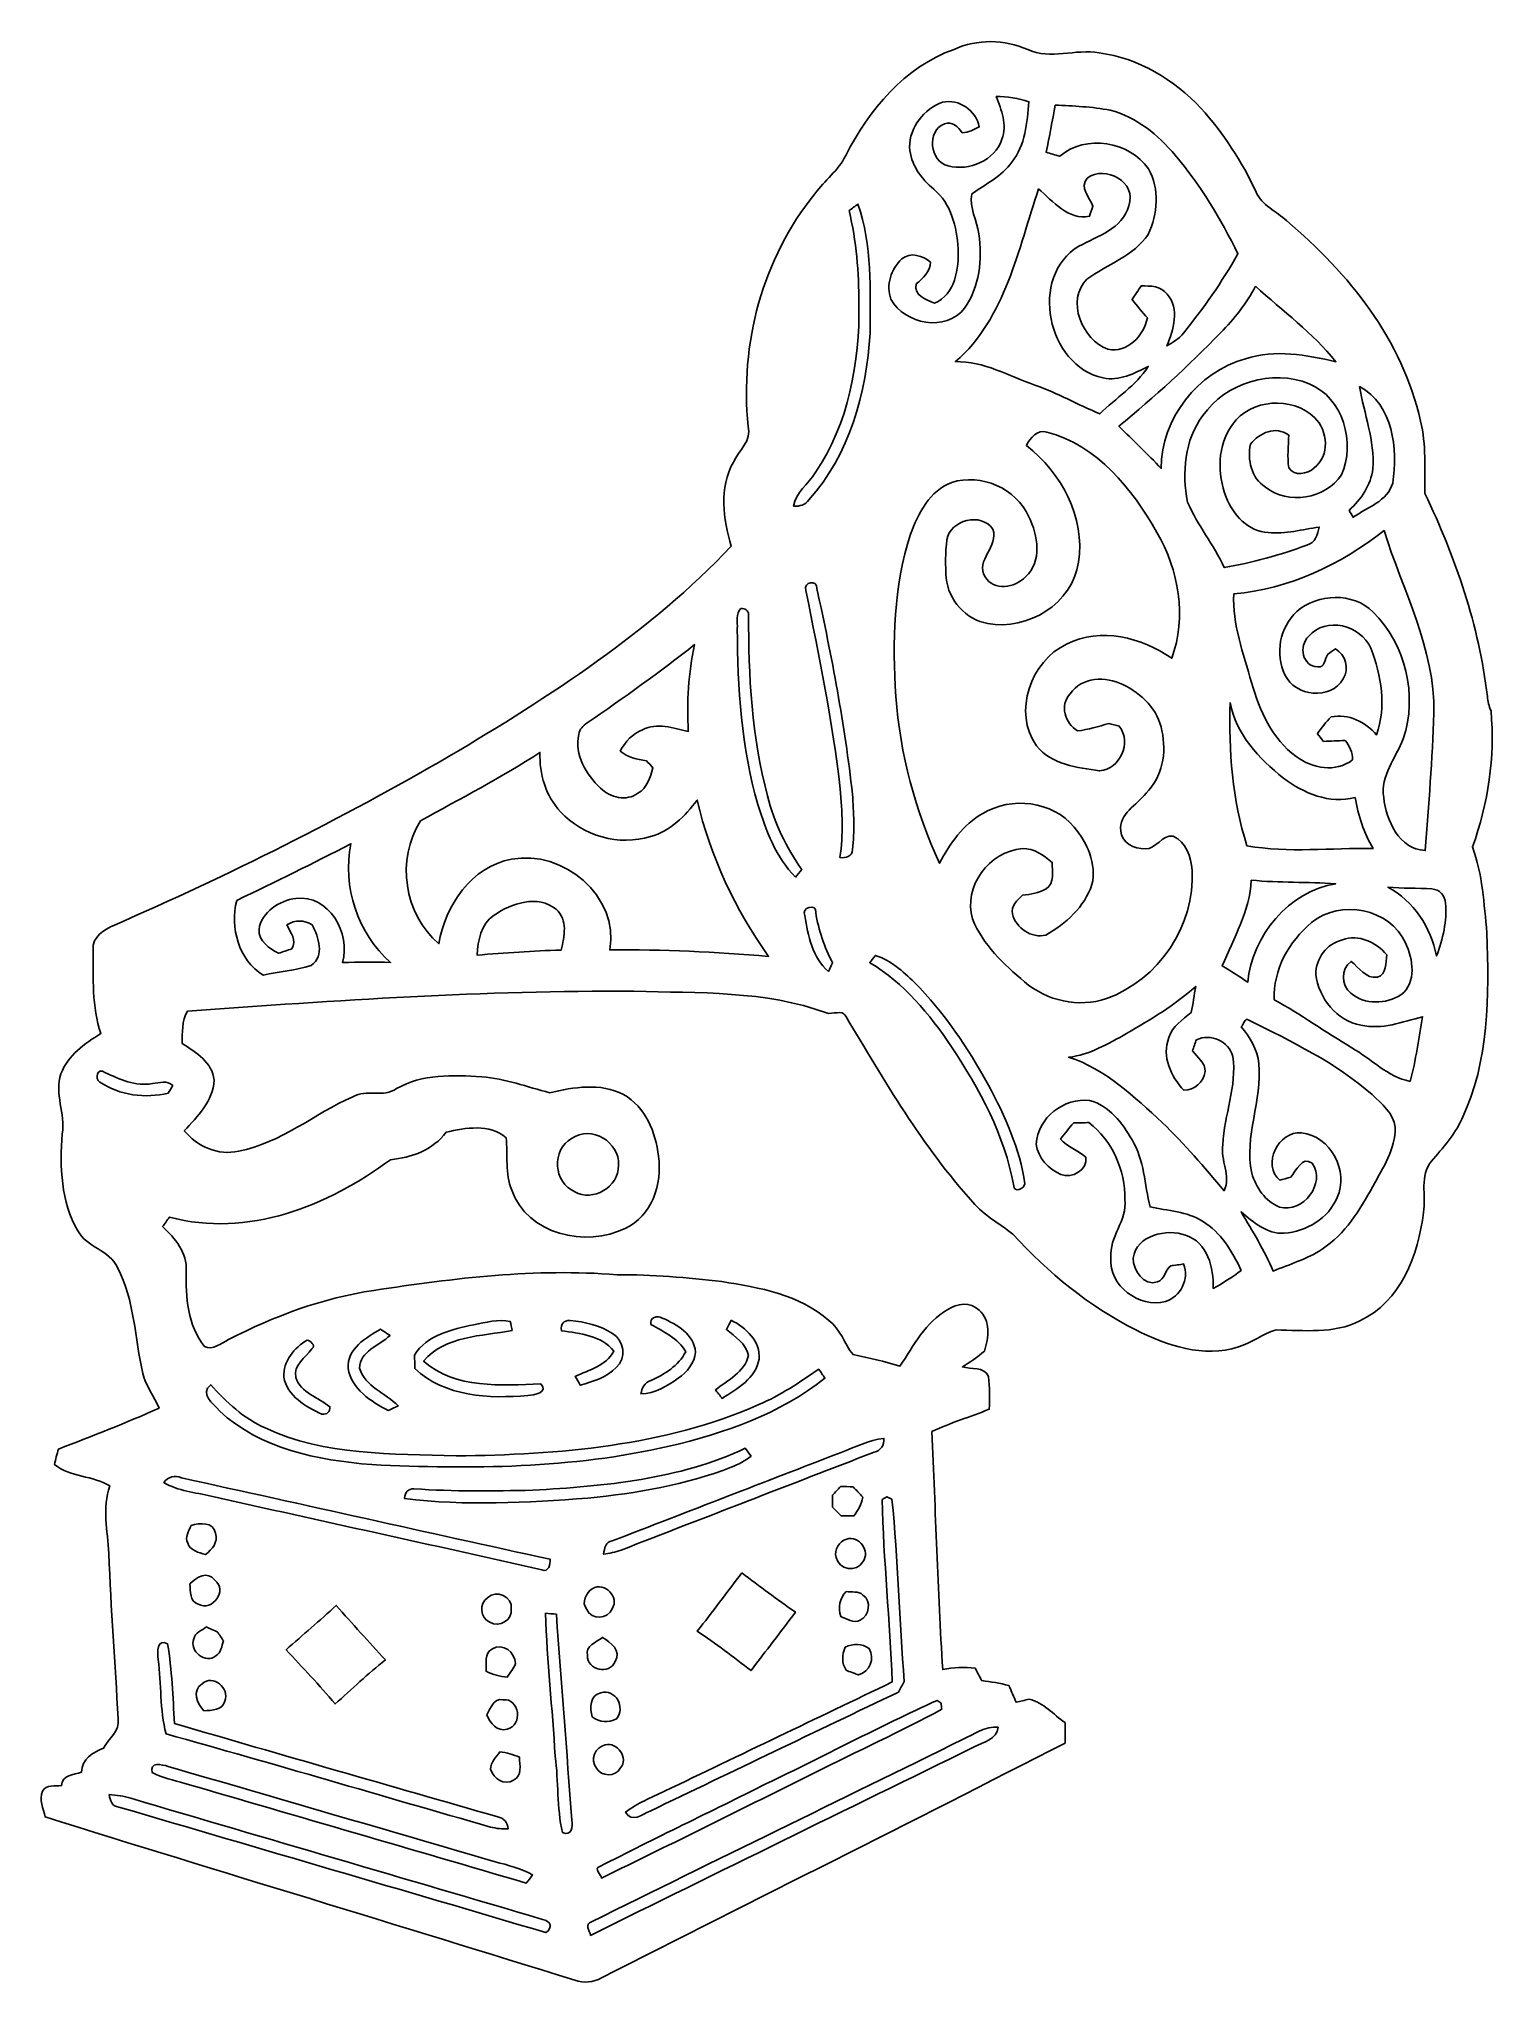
# Model space of a CAD drawing. Header units: centimetres. Extents: x -6.4 to 5.8, y -8.1 to 8.1.
import ezdxf

# ---------------------------------------------------------------- set-up
doc = ezdxf.new("R2010")
doc.units = ezdxf.units.CM
doc.header["$MEASUREMENT"] = 0
doc.layers.add('Camada 1', color=7, linetype='Continuous')

msp = doc.modelspace()

# ---------------------------------------------------------------- linework, layer by layer
at = {"layer": 'Camada 1', "color": 156}
for points, knots in [([(1.24142, 8.03778), (1.43403, 8.12527), (1.66298, 8.1221), (1.85596, 8.03673), (1.85596, 8.03673), (2.04645, 7.94606), (2.25459, 8.04555), (2.45285, 8.00815), (2.45285, 8.00815), (2.782, 7.96759), (3.07833, 7.78414), (3.30305, 7.54672), (3.30305, 7.54672), (3.49179, 7.33893), (3.64418, 7.09975), (3.76412, 6.84611), (3.76412, 6.84611), (3.81105, 6.73286), (3.93381, 6.68524), (4.01954, 6.60621), (4.01954, 6.60621), (4.53602, 6.16947), (4.98932, 5.60785), (5.13608, 4.9337), (5.13608, 4.9337), (5.18617, 4.73614), (5.17031, 4.53118), (5.17277, 4.32974), (5.17277, 4.32974), (5.42854, 3.79528), (5.6268, 3.22553), (5.69453, 2.63394), (5.69453, 2.63394), (5.69806, 2.59231), (5.7083, 2.55245), (5.72523, 2.51398), (5.72523, 2.51398), (5.75944, 2.12841), (5.70299, 1.74035), (5.57035, 1.37735), (5.57035, 1.37735), (5.65467, 1.14733), (5.66666, 0.90144), (5.69066, 0.66014), (5.69066, 0.66014), (5.70864, 0.13733), (5.71251, -0.41265), (5.48111, -0.89489), (5.48111, -0.89489), (5.42254, -1.0293), (5.32095, -1.13584), (5.22886, -1.24731), (5.22886, -1.24731), (5.12585, -1.36761), (5.18546, -1.53342), (5.16149, -1.67595), (5.16149, -1.67595), (5.1188, -2.02907), (4.97204, -2.421), (4.62843, -2.58082), (4.62843, -2.58082), (4.41147, -2.69265), (4.16382, -2.65771), (3.92994, -2.65666), (3.92994, -2.65666), (3.8174, -2.68559), (3.72709, -2.76778), (3.61526, -2.79848), (3.61526, -2.79848), (3.32634, -2.89162), (3.018, -2.7872), (2.75836, -2.65666), (2.75836, -2.65666), (2.36819, -2.4591), (2.02528, -2.17688), (1.73107, -1.85514), (1.73107, -1.85514), (1.62029, -1.76626), (1.48978, -1.70099), (1.3977, -1.58917), (1.3977, -1.58917), (0.97647, -1.12103), (0.65792, -0.57316), (0.33619, -0.03517), (0.33619, -0.03517), (0.30726, 0.02232), (0.22611, -0.02565), (0.17709, -0.00942), (0.17709, -0.00942), (-0.33584, 0.18072), (-0.89358, 0.15497), (-1.43193, 0.17295), (-1.43193, 0.17295), (-2.67652, 0.17895), (-3.91936, 0.09675), (-5.16044, 0.00539), (-5.16044, 0.00539), (-5.20912, -0.07715), (-5.20206, -0.17346), (-5.20417, -0.26554), (-5.20417, -0.26554), (-5.08918, -0.33856), (-4.95194, -0.42076), (-4.93854, -0.5714), (-4.93854, -0.5714), (-4.94417, -0.74426), (-5.07646, -0.87479), (-5.1876, -0.99261), (-5.1876, -0.99261), (-5.08141, -1.1242), (-4.90185, -1.20216), (-4.73357, -1.16406), (-4.73357, -1.16406), (-4.3808, -1.09421), (-4.10104, -0.85255), (-3.77966, -0.70862), (-3.77966, -0.70862), (-3.66606, -0.64371), (-3.52319, -0.71814), (-3.41489, -0.64125), (-3.41489, -0.64125), (-3.20004, -0.51777), (-2.94216, -0.52623), (-2.70333, -0.54353), (-2.70333, -0.54353), (-2.50754, -0.55622), (-2.32375, -0.62714), (-2.13571, -0.67582), (-2.13571, -0.67582), (-1.93498, -0.6289), (-1.71204, -0.59009), (-1.52013, -0.68993), (-1.52013, -0.68993), (-1.33563, -0.79294), (-1.24953, -1.0046), (-1.22697, -1.20569), (-1.22697, -1.20569), (-1.19415, -1.43605), (-1.28059, -1.70628), (-1.50529, -1.80824), (-1.50529, -1.80824), (-1.8302, -1.9698), (-2.32587, -1.85904), (-2.4518, -1.48862), (-2.4518, -1.48862), (-2.51107, -1.34963), (-2.4832, -1.19687), (-2.49943, -1.05118), (-2.49943, -1.05118), (-2.63983, -0.93263), (-2.83739, -0.96757), (-3.00109, -1.00496), (-3.00109, -1.00496), (-3.10656, -1.15207), (-3.29072, -1.21768), (-3.46499, -1.23461), (-3.46499, -1.23461), (-3.98392, -1.6202), (-4.66266, -1.89113), (-5.31071, -1.71403), (-5.31071, -1.71403), (-5.32518, -1.73379), (-5.3534, -1.77331), (-5.36751, -1.79306), (-5.36751, -1.79306), (-5.26415, -1.88973), (-5.16149, -2.01321), (-5.17102, -2.16382), (-5.17102, -2.16382), (-5.1763, -2.38114), (-5.15796, -2.61751), (-5.01933, -2.79531), (-5.01933, -2.79531), (-4.94524, -2.83059), (-4.88138, -2.76496), (-4.81719, -2.73709), (-4.81719, -2.73709), (-4.43654, -2.5413), (-4.02978, -2.38714), (-3.60432, -2.32647), (-3.60432, -2.32647), (-2.93299, -2.22346), (-2.25285, -2.14019), (-1.57304, -2.19523), (-1.57304, -2.19523), (-1.28023, -2.19418), (-0.98777, -2.21886), (-0.69709, -2.25309), (-0.69709, -2.25309), (-0.38417, -2.30177), (-0.05115, -2.36068), (0.19473, -2.57729), (0.19473, -2.57729), (0.29316, -2.64821), (0.32525, -2.77061), (0.39758, -2.86268), (0.39758, -2.86268), (0.52951, -2.88738), (0.66004, -2.91913), (0.7888, -2.95828), (0.7888, -2.95828), (0.90487, -2.78895), (1.00083, -2.59034), (1.18814, -2.48698), (1.18814, -2.48698), (1.26471, -2.43371), (1.37971, -2.41783), (1.44955, -2.49156), (1.44955, -2.49156), (1.54974, -2.57553), (1.52893, -2.72086), (1.49577, -2.83271), (1.49577, -2.83271), (1.43756, -2.88173), (1.37476, -2.92478), (1.31091, -2.96571), (1.31091, -2.96571), (1.38217, -2.98474), (1.49294, -2.96076), (1.52788, -3.04472), (1.52788, -3.04472), (1.54021, -3.13538), (1.53916, -3.2271), (1.53492, -3.31848), (1.53492, -3.31848), (1.37617, -3.38268), (1.21108, -3.43136), (1.05621, -3.50474), (1.05621, -3.50474), (1.08654, -4.16725), (1.10455, -4.83012), (1.14652, -5.49229), (1.14652, -5.49229), (1.23577, -5.4736), (1.32715, -5.46795), (1.41781, -5.48171), (1.41781, -5.48171), (1.43544, -5.51592), (1.45379, -5.55049), (1.47214, -5.58508), (1.47214, -5.58508), (1.54869, -5.59283), (1.62489, -5.60694), (1.69967, -5.62599), (1.69967, -5.62599), (1.71979, -5.67257), (1.73989, -5.71913), (1.75965, -5.76605), (1.75965, -5.76605), (1.79527, -5.75723), (1.83125, -5.74876), (1.86724, -5.73994), (1.86724, -5.73994), (1.99036, -5.76569), (2.06938, -5.86835), (2.16887, -5.93574), (2.16887, -5.93574), (2.16817, -5.99217), (2.1678, -6.04898), (2.1678, -6.10577), (2.1678, -6.10577), (0.88194, -6.76723), (-0.41275, -7.4121), (-1.70285, -8.06581), (-1.70285, -8.06581), (-1.76988, -8.10813), (-1.85067, -8.11096), (-1.92475, -8.08698), (-1.92475, -8.08698), (-3.39831, -7.62801), (-4.8761, -7.1835), (-6.34894, -6.72348), (-6.34894, -6.72348), (-6.3634, -6.65329), (-6.40115, -6.5799), (-6.37011, -6.509), (-6.37011, -6.509), (-6.33835, -6.44832), (-6.26674, -6.46842), (-6.21136, -6.46137), (-6.21136, -6.46137), (-6.20713, -6.37106), (-6.11011, -6.37106), (-6.04521, -6.34919), (-6.04521, -6.34919), (-6.04379, -6.24053), (-5.94924, -6.1848), (-5.86069, -6.14811), (-5.86069, -6.14811), (-5.818, -6.06803), (-5.72418, -6.00452), (-5.73829, -5.90434), (-5.73829, -5.90434), (-5.76615, -5.44397), (-5.79826, -4.98358), (-5.818, -4.52285), (-5.818, -4.52285), (-5.82682, -4.33518), (-5.87445, -4.14186), (-5.80848, -3.95948), (-5.80848, -3.95948), (-5.9482, -3.87304), (-6.13728, -3.88539), (-6.26957, -3.78097), (-6.26957, -3.78097), (-6.26358, -3.73617), (-6.24945, -3.69383), (-6.23712, -3.65114), (-6.23712, -3.65114), (-5.9556, -3.54178), (-5.67231, -3.43453), (-5.3975, -3.30896), (-5.3975, -3.30896), (-5.43842, -3.21053), (-5.50791, -3.12514), (-5.53297, -3.02038), (-5.53297, -3.02038), (-5.60071, -2.72546), (-5.60141, -2.40796), (-5.74464, -2.13526), (-5.74464, -2.13526), (-5.81025, -1.98709), (-6.00075, -1.96945), (-6.07554, -1.82975), (-6.07554, -1.82975), (-6.21595, -1.58705), (-6.229, -1.29141), (-6.20606, -1.01837), (-6.20606, -1.01837), (-6.17714, -0.85043), (-6.27415, -0.68252), (-6.217, -0.51707), (-6.217, -0.51707), (-6.15915, -0.36361), (-6.01875, -0.26272), (-5.88327, -0.18122), (-5.88327, -0.18122), (-5.95911, 0.04349), (-5.94749, 0.2862), (-5.94783, 0.52008), (-5.94783, 0.52008), (-5.95841, 0.62803), (-5.85399, 0.68519), (-5.7711, 0.72505), (-5.7711, 0.72505), (-4.81329, 1.14098), (-3.87879, 1.61123), (-2.97463, 2.13404), (-2.97463, 2.13404), (-2.13289, 2.63429), (-1.29716, 3.17298), (-0.61913, 3.8877), (-0.61913, 3.8877), (-0.68757, 4.11561), (-0.72178, 4.37418), (-0.60113, 4.5915), (-0.60113, 4.5915), (-0.55739, 4.68993), (-0.44415, 4.77001), (-0.47802, 4.88924), (-0.47802, 4.88924), (-0.54892, 5.57574), (-0.35947, 6.29365), (0.07866, 6.832), (0.07866, 6.832), (0.16016, 6.94241), (0.27622, 7.02637), (0.33689, 7.15196), (0.33689, 7.15196), (0.53128, 7.53225), (0.82795, 7.89068), (1.24142, 8.03778)], [0, 0, 0, 0, 0.0106383, 0.0106383, 0.0106383, 0.0106383, 0.0212766, 0.0212766, 0.0212766, 0.0212766, 0.03191489, 0.03191489, 0.03191489, 0.03191489, 0.04255319, 0.04255319, 0.04255319, 0.04255319, 0.05319149, 0.05319149, 0.05319149, 0.05319149, 0.06382979, 0.06382979, 0.06382979, 0.06382979, 0.07446809, 0.07446809, 0.07446809, 0.07446809, 0.08510638, 0.08510638, 0.08510638, 0.08510638, 0.09574468, 0.09574468, 0.09574468, 0.09574468, 0.10638298, 0.10638298, 0.10638298, 0.10638298, 0.11702128, 0.11702128, 0.11702128, 0.11702128, 0.12765957, 0.12765957, 0.12765957, 0.12765957, 0.13829787, 0.13829787, 0.13829787, 0.13829787, 0.14893617, 0.14893617, 0.14893617, 0.14893617, 0.15957447, 0.15957447, 0.15957447, 0.15957447, 0.17021277, 0.17021277, 0.17021277, 0.17021277, 0.18085106, 0.18085106, 0.18085106, 0.18085106, 0.19148936, 0.19148936, 0.19148936, 0.19148936, 0.20212766, 0.20212766, 0.20212766, 0.20212766, 0.21276596, 0.21276596, 0.21276596, 0.21276596, 0.22340426, 0.22340426, 0.22340426, 0.22340426, 0.23404255, 0.23404255, 0.23404255, 0.23404255, 0.24468085, 0.24468085, 0.24468085, 0.24468085, 0.25531915, 0.25531915, 0.25531915, 0.25531915, 0.26595745, 0.26595745, 0.26595745, 0.26595745, 0.27659574, 0.27659574, 0.27659574, 0.27659574, 0.28723404, 0.28723404, 0.28723404, 0.28723404, 0.29787234, 0.29787234, 0.29787234, 0.29787234, 0.30851064, 0.30851064, 0.30851064, 0.30851064, 0.31914894, 0.31914894, 0.31914894, 0.31914894, 0.32978723, 0.32978723, 0.32978723, 0.32978723, 0.34042553, 0.34042553, 0.34042553, 0.34042553, 0.35106383, 0.35106383, 0.35106383, 0.35106383, 0.36170213, 0.36170213, 0.36170213, 0.36170213, 0.37234043, 0.37234043, 0.37234043, 0.37234043, 0.38297872, 0.38297872, 0.38297872, 0.38297872, 0.39361702, 0.39361702, 0.39361702, 0.39361702, 0.40425532, 0.40425532, 0.40425532, 0.40425532, 0.41489362, 0.41489362, 0.41489362, 0.41489362, 0.42553191, 0.42553191, 0.42553191, 0.42553191, 0.43617021, 0.43617021, 0.43617021, 0.43617021, 0.44680851, 0.44680851, 0.44680851, 0.44680851, 0.45744681, 0.45744681, 0.45744681, 0.45744681, 0.46808511, 0.46808511, 0.46808511, 0.46808511, 0.4787234, 0.4787234, 0.4787234, 0.4787234, 0.4893617, 0.4893617, 0.4893617, 0.4893617, 0.5, 0.5, 0.5, 0.5, 0.5106383, 0.5106383, 0.5106383, 0.5106383, 0.5212766, 0.5212766, 0.5212766, 0.5212766, 0.53191489, 0.53191489, 0.53191489, 0.53191489, 0.54255319, 0.54255319, 0.54255319, 0.54255319, 0.55319149, 0.55319149, 0.55319149, 0.55319149, 0.56382979, 0.56382979, 0.56382979, 0.56382979, 0.57446809, 0.57446809, 0.57446809, 0.57446809, 0.58510638, 0.58510638, 0.58510638, 0.58510638, 0.59574468, 0.59574468, 0.59574468, 0.59574468, 0.60638298, 0.60638298, 0.60638298, 0.60638298, 0.61702128, 0.61702128, 0.61702128, 0.61702128, 0.62765957, 0.62765957, 0.62765957, 0.62765957, 0.63829787, 0.63829787, 0.63829787, 0.63829787, 0.64893617, 0.64893617, 0.64893617, 0.64893617, 0.65957447, 0.65957447, 0.65957447, 0.65957447, 0.67021277, 0.67021277, 0.67021277, 0.67021277, 0.68085106, 0.68085106, 0.68085106, 0.68085106, 0.69148936, 0.69148936, 0.69148936, 0.69148936, 0.70212766, 0.70212766, 0.70212766, 0.70212766, 0.71276596, 0.71276596, 0.71276596, 0.71276596, 0.72340426, 0.72340426, 0.72340426, 0.72340426, 0.73404255, 0.73404255, 0.73404255, 0.73404255, 0.74468085, 0.74468085, 0.74468085, 0.74468085, 0.75531915, 0.75531915, 0.75531915, 0.75531915, 0.76595745, 0.76595745, 0.76595745, 0.76595745, 0.77659574, 0.77659574, 0.77659574, 0.77659574, 0.78723404, 0.78723404, 0.78723404, 0.78723404, 0.79787234, 0.79787234, 0.79787234, 0.79787234, 0.80851064, 0.80851064, 0.80851064, 0.80851064, 0.81914894, 0.81914894, 0.81914894, 0.81914894, 0.82978723, 0.82978723, 0.82978723, 0.82978723, 0.84042553, 0.84042553, 0.84042553, 0.84042553, 0.85106383, 0.85106383, 0.85106383, 0.85106383, 0.86170213, 0.86170213, 0.86170213, 0.86170213, 0.87234043, 0.87234043, 0.87234043, 0.87234043, 0.88297872, 0.88297872, 0.88297872, 0.88297872, 0.89361702, 0.89361702, 0.89361702, 0.89361702, 0.90425532, 0.90425532, 0.90425532, 0.90425532, 0.91489362, 0.91489362, 0.91489362, 0.91489362, 0.92553191, 0.92553191, 0.92553191, 0.92553191, 0.93617021, 0.93617021, 0.93617021, 0.93617021, 0.94680851, 0.94680851, 0.94680851, 0.94680851, 0.95744681, 0.95744681, 0.95744681, 0.95744681, 0.96808511, 0.96808511, 0.96808511, 0.96808511, 0.9787234, 0.9787234, 0.9787234, 0.9787234, 1, 1, 1, 1]), ([(1.59242, 7.64478), (1.59242, 7.64478), (1.59242, 7.64478), (1.59242, 7.64478), (1.59242, 7.64478), (1.63793, 7.53366), (1.68733, 7.40737), (1.64005, 7.28813), (1.64005, 7.28813), (1.58396, 7.10821), (1.36594, 7.02038), (1.19238, 7.06377), (1.19238, 7.06377), (1.03821, 7.1008), (1.00999, 7.35798), (1.16027, 7.41548), (1.16027, 7.41548), (1.22519, 7.44405), (1.27387, 7.38762), (1.30986, 7.34141), (1.30986, 7.34141), (1.36102, 7.34492), (1.40652, 7.36645), (1.45097, 7.39079), (1.45097, 7.39079), (1.42451, 7.52873), (1.28305, 7.6268), (1.14511, 7.5961), (1.14511, 7.5961), (0.9906, 7.54143), (0.86854, 7.38726), (0.86993, 7.2204), (0.86993, 7.2204), (0.8777, 7.07894), (0.9659, 6.95686), (1.07173, 6.86903), (1.07173, 6.86903), (1.21671, 6.7505), (1.2633, 6.55365), (1.27669, 6.37514), (1.27669, 6.37514), (1.27987, 6.20721), (1.25411, 5.99203), (1.07772, 5.91758), (1.07772, 5.91758), (1.00541, 5.9504), (0.9024, 5.97791), (0.92533, 6.07881), (0.92533, 6.07881), (0.98283, 6.12644), (1.03962, 6.18075), (1.04561, 6.26013), (1.04561, 6.26013), (0.97895, 6.31517), (0.87911, 6.34939), (0.80432, 6.2873), (0.80432, 6.2873), (0.71613, 6.20475), (0.66886, 6.06717), (0.71401, 5.95111), (0.71401, 5.95111), (0.82937, 5.74156), (1.17369, 5.67524), (1.3282, 5.87526), (1.3282, 5.87526), (1.4552, 6.0527), (1.47884, 6.28659), (1.44709, 6.49721), (1.44709, 6.49721), (1.43121, 6.60833), (1.36947, 6.71664), (1.38923, 6.83058), (1.38923, 6.83058), (1.50423, 6.91384), (1.64041, 6.97487), (1.72295, 7.09551), (1.72295, 7.09551), (1.83761, 7.23769), (1.85137, 7.42571), (1.86689, 7.60034), (1.86689, 7.60034), (1.77834, 7.62997), (1.68592, 7.64549), (1.59242, 7.64478)], [0, 0, 0, 0, 0.04545455, 0.04545455, 0.04545455, 0.04545455, 0.09090909, 0.09090909, 0.09090909, 0.09090909, 0.13636364, 0.13636364, 0.13636364, 0.13636364, 0.18181818, 0.18181818, 0.18181818, 0.18181818, 0.22727273, 0.22727273, 0.22727273, 0.22727273, 0.27272727, 0.27272727, 0.27272727, 0.27272727, 0.31818182, 0.31818182, 0.31818182, 0.31818182, 0.36363636, 0.36363636, 0.36363636, 0.36363636, 0.40909091, 0.40909091, 0.40909091, 0.40909091, 0.45454545, 0.45454545, 0.45454545, 0.45454545, 0.5, 0.5, 0.5, 0.5, 0.54545455, 0.54545455, 0.54545455, 0.54545455, 0.59090909, 0.59090909, 0.59090909, 0.59090909, 0.63636364, 0.63636364, 0.63636364, 0.63636364, 0.68181818, 0.68181818, 0.68181818, 0.68181818, 0.72727273, 0.72727273, 0.72727273, 0.72727273, 0.77272727, 0.77272727, 0.77272727, 0.77272727, 0.81818182, 0.81818182, 0.81818182, 0.81818182, 0.86363636, 0.86363636, 0.86363636, 0.86363636, 0.90909091, 0.90909091, 0.90909091, 0.90909091, 1, 1, 1, 1]), ([(2.08455, 7.57247), (2.08455, 7.57247), (2.08455, 7.57247), (2.08455, 7.57247), (2.08455, 7.57247), (2.06375, 7.44089), (2.03692, 7.31001), (2.01012, 7.17913), (2.01012, 7.17913), (2.04752, 7.16643), (2.08526, 7.15513), (2.12371, 7.1456), (2.12371, 7.1456), (2.34102, 7.33081), (2.70579, 7.27156), (2.8649, 7.03943), (2.8649, 7.03943), (2.95839, 6.87256), (2.94321, 6.6616), (2.86278, 6.49262), (2.86278, 6.49262), (2.74036, 6.312), (2.52058, 6.24249), (2.35089, 6.11868), (2.35089, 6.11868), (2.17382, 5.94545), (2.31033, 5.6089), (2.52623, 5.53377), (2.52623, 5.53377), (2.68781, 5.49885), (2.82468, 5.64666), (2.85572, 5.79447), (2.85572, 5.79447), (2.81233, 5.84561), (2.7693, 5.89677), (2.72732, 5.94864), (2.72732, 5.94864), (2.75307, 5.98638), (2.77883, 6.02448), (2.80458, 6.06259), (2.80458, 6.06259), (2.88147, 6.06293), (2.96896, 6.06223), (3.02048, 5.99415), (3.02048, 5.99415), (3.12666, 5.86961), (3.0734, 5.69534), (3.01871, 5.56058), (3.01871, 5.56058), (3.06704, 5.59268), (3.12137, 5.61984), (3.15629, 5.66852), (3.15629, 5.66852), (3.32634, 5.87526), (3.47839, 6.0968), (3.61207, 6.32893), (3.61207, 6.32893), (3.46816, 6.62173), (3.29952, 6.90395), (3.08892, 7.15442), (3.08892, 7.15442), (2.94428, 7.32306), (2.76436, 7.47404), (2.54458, 7.52979), (2.54458, 7.52979), (2.39289, 7.55871), (2.23836, 7.56506), (2.08455, 7.57247)], [0, 0, 0, 0, 0.05555556, 0.05555556, 0.05555556, 0.05555556, 0.11111111, 0.11111111, 0.11111111, 0.11111111, 0.16666667, 0.16666667, 0.16666667, 0.16666667, 0.22222222, 0.22222222, 0.22222222, 0.22222222, 0.27777778, 0.27777778, 0.27777778, 0.27777778, 0.33333333, 0.33333333, 0.33333333, 0.33333333, 0.38888889, 0.38888889, 0.38888889, 0.38888889, 0.44444444, 0.44444444, 0.44444444, 0.44444444, 0.5, 0.5, 0.5, 0.5, 0.55555556, 0.55555556, 0.55555556, 0.55555556, 0.61111111, 0.61111111, 0.61111111, 0.61111111, 0.66666667, 0.66666667, 0.66666667, 0.66666667, 0.72222222, 0.72222222, 0.72222222, 0.72222222, 0.77777778, 0.77777778, 0.77777778, 0.77777778, 0.83333333, 0.83333333, 0.83333333, 0.83333333, 0.88888889, 0.88888889, 0.88888889, 0.88888889, 1, 1, 1, 1]), ([(2.35267, 6.96322), (2.35267, 6.96322), (2.35267, 6.96322), (2.35267, 6.96322), (2.35267, 6.96322), (2.28776, 6.88526), (2.37136, 6.80165), (2.401, 6.72722), (2.401, 6.72722), (2.39394, 6.70641), (2.37983, 6.66548), (2.37243, 6.64467), (2.37243, 6.64467), (2.19638, 6.60833), (2.0655, 6.76778), (1.94768, 6.87291), (1.94768, 6.87291), (1.77411, 6.37127), (1.67604, 5.79482), (1.25236, 5.4304), (1.25236, 5.4304), (1.48871, 5.43358), (1.69862, 5.31152), (1.91523, 5.23461), (1.91523, 5.23461), (2.1029, 5.16934), (2.27576, 5.07021), (2.4585, 4.99402), (2.4585, 4.99402), (2.59221, 5.12666), (2.75978, 5.22896), (2.86313, 5.38948), (2.86313, 5.38948), (2.74601, 5.33304), (2.62008, 5.26424), (2.4853, 5.29423), (2.4853, 5.29423), (2.01824, 5.39512), (1.86231, 6.1416), (2.28316, 6.39383), (2.28316, 6.39383), (2.4398, 6.47922), (2.64653, 6.53706), (2.70016, 6.73216), (2.70016, 6.73216), (2.77529, 6.92583), (2.50294, 7.07471), (2.35267, 6.96322)], [0, 0, 0, 0, 0.07692308, 0.07692308, 0.07692308, 0.07692308, 0.15384615, 0.15384615, 0.15384615, 0.15384615, 0.23076923, 0.23076923, 0.23076923, 0.23076923, 0.30769231, 0.30769231, 0.30769231, 0.30769231, 0.38461538, 0.38461538, 0.38461538, 0.38461538, 0.46153846, 0.46153846, 0.46153846, 0.46153846, 0.53846154, 0.53846154, 0.53846154, 0.53846154, 0.61538462, 0.61538462, 0.61538462, 0.61538462, 0.69230769, 0.69230769, 0.69230769, 0.69230769, 0.76923077, 0.76923077, 0.76923077, 0.76923077, 0.84615385, 0.84615385, 0.84615385, 0.84615385, 1, 1, 1, 1]), ([(0.36547, 6.69123), (0.36547, 6.69123), (0.36547, 6.69123), (0.36547, 6.69123), (0.36547, 6.69123), (0.42438, 6.43652), (0.44731, 6.17547), (0.44696, 5.91441), (0.44696, 5.91441), (0.45402, 5.4244), (0.36159, 4.91394), (0.08183, 4.50225), (0.08183, 4.50225), (0.02397, 4.407), (-0.08149, 4.33856), (-0.09842, 4.22213), (-0.09842, 4.22213), (-0.04974, 4.22213), (0.0007, 4.23131), (0.02857, 4.27612), (0.02857, 4.27612), (0.369, 4.65465), (0.50975, 5.16971), (0.53974, 5.66818), (0.53974, 5.66818), (0.54186, 6.02801), (0.55808, 6.4016), (0.43849, 6.74627), (0.43849, 6.74627), (0.42014, 6.7325), (0.38381, 6.705), (0.36547, 6.69123)], [0, 0, 0, 0, 0.11111111, 0.11111111, 0.11111111, 0.11111111, 0.22222222, 0.22222222, 0.22222222, 0.22222222, 0.33333333, 0.33333333, 0.33333333, 0.33333333, 0.44444444, 0.44444444, 0.44444444, 0.44444444, 0.55555556, 0.55555556, 0.55555556, 0.55555556, 0.66666667, 0.66666667, 0.66666667, 0.66666667, 0.77777778, 0.77777778, 0.77777778, 0.77777778, 1, 1, 1, 1]), ([(3.75813, 6.0594), (3.75813, 6.0594), (3.75813, 6.0594), (3.75813, 6.0594), (3.75813, 6.0594), (3.6837, 5.91407), (3.57998, 5.78707), (3.46638, 5.671), (3.46638, 5.671), (3.19897, 5.39478), (2.9157, 5.13336), (2.6176, 4.89102), (2.6176, 4.89102), (2.73614, 4.77424), (2.85643, 4.65888), (2.97144, 4.53858), (2.97144, 4.53858), (2.97003, 4.95239), (3.27554, 5.34751), (3.67593, 5.45298), (3.67593, 5.45298), (3.92217, 5.53623), (4.18429, 5.48509), (4.43018, 5.42864), (4.43018, 5.42864), (4.23686, 5.66888), (3.98673, 5.8548), (3.75813, 6.0594)], [0, 0, 0, 0, 0.125, 0.125, 0.125, 0.125, 0.25, 0.25, 0.25, 0.25, 0.375, 0.375, 0.375, 0.375, 0.5, 0.5, 0.5, 0.5, 0.625, 0.625, 0.625, 0.625, 0.75, 0.75, 0.75, 0.75, 1, 1, 1, 1]), ([(3.31857, 4.97921), (3.31857, 4.97921), (3.31857, 4.97921), (3.31857, 4.97921), (3.31857, 4.97921), (3.16581, 4.77495), (3.14218, 4.50048), (3.19193, 4.25777), (3.19193, 4.25777), (3.27271, 4.0648), (3.40888, 3.90005), (3.49778, 3.7106), (3.49778, 3.7106), (3.73274, 3.75224), (3.96485, 3.81292), (4.18746, 3.89864), (4.18746, 3.89864), (4.25731, 3.91593), (4.27743, 3.98719), (4.29048, 4.04893), (4.29048, 4.04893), (4.14937, 4.0281), (4.00931, 3.98861), (3.86537, 4.00271), (3.86537, 4.00271), (3.69887, 4.01224), (3.56975, 4.15052), (3.51296, 4.2987), (3.51296, 4.2987), (3.43746, 4.49202), (3.43958, 4.73261), (3.56517, 4.90476), (3.56517, 4.90476), (3.71791, 5.11925), (4.06293, 5.14395), (4.25167, 4.96333), (4.25167, 4.96333), (4.36421, 4.85608), (4.38114, 4.64054), (4.24849, 4.54316), (4.24849, 4.54316), (4.19206, 4.49061), (4.08303, 4.46732), (4.03577, 4.54353), (4.03577, 4.54353), (4.02378, 4.63454), (4.03331, 4.72625), (4.03577, 4.81727), (4.03577, 4.81727), (3.92394, 4.89665), (3.79377, 4.83562), (3.71615, 4.74072), (3.71615, 4.74072), (3.68935, 4.6095), (3.72251, 4.4585), (3.84104, 4.3823), (3.84104, 4.3823), (4.0326, 4.2299), (4.34021, 4.28457), (4.47638, 4.48355), (4.47638, 4.48355), (4.59527, 4.75025), (4.49121, 5.12985), (4.20651, 5.24484), (4.20651, 5.24484), (3.895, 5.37255), (3.51048, 5.25295), (3.31857, 4.97921)], [0, 0, 0, 0, 0.05555556, 0.05555556, 0.05555556, 0.05555556, 0.11111111, 0.11111111, 0.11111111, 0.11111111, 0.16666667, 0.16666667, 0.16666667, 0.16666667, 0.22222222, 0.22222222, 0.22222222, 0.22222222, 0.27777778, 0.27777778, 0.27777778, 0.27777778, 0.33333333, 0.33333333, 0.33333333, 0.33333333, 0.38888889, 0.38888889, 0.38888889, 0.38888889, 0.44444444, 0.44444444, 0.44444444, 0.44444444, 0.5, 0.5, 0.5, 0.5, 0.55555556, 0.55555556, 0.55555556, 0.55555556, 0.61111111, 0.61111111, 0.61111111, 0.61111111, 0.66666667, 0.66666667, 0.66666667, 0.66666667, 0.72222222, 0.72222222, 0.72222222, 0.72222222, 0.77777778, 0.77777778, 0.77777778, 0.77777778, 0.83333333, 0.83333333, 0.83333333, 0.83333333, 0.88888889, 0.88888889, 0.88888889, 0.88888889, 1, 1, 1, 1]), ([(4.62702, 5.22226), (4.62702, 5.22226), (4.62702, 5.22226), (4.62702, 5.22226), (4.62702, 5.22226), (4.66548, 4.99473), (4.75438, 4.77142), (4.73886, 4.53612), (4.73886, 4.53612), (4.72193, 4.39852), (4.64043, 4.27894), (4.53953, 4.18756), (4.53953, 4.18756), (4.548, 4.17345), (4.56528, 4.14524), (4.57376, 4.13113), (4.57376, 4.13113), (4.69194, 4.21155), (4.86127, 4.26483), (4.90466, 4.41616), (4.90466, 4.41616), (4.94805, 4.70191), (4.90889, 5.06846), (4.62702, 5.22226)], [0, 0, 0, 0, 0.14285714, 0.14285714, 0.14285714, 0.14285714, 0.28571429, 0.28571429, 0.28571429, 0.28571429, 0.42857143, 0.42857143, 0.42857143, 0.42857143, 0.57142857, 0.57142857, 0.57142857, 0.57142857, 0.71428571, 0.71428571, 0.71428571, 0.71428571, 1, 1, 1, 1]), ([(1.84502, 4.72908), (1.84502, 4.72908), (1.84502, 4.72908), (1.84502, 4.72908), (1.84502, 4.72908), (2.13571, 4.5033), (2.34032, 4.13042), (2.27965, 3.75612), (2.27965, 3.75612), (2.23448, 3.40935), (1.85384, 3.18039), (1.52293, 3.24283), (1.52293, 3.24283), (1.33984, 3.27353), (1.19203, 3.43898), (1.17651, 3.62311), (1.17651, 3.62311), (1.16699, 3.72895), (1.16874, 3.8362), (1.18109, 3.94203), (1.18109, 3.94203), (1.20931, 4.10855), (1.46931, 4.17523), (1.56491, 4.03022), (1.56491, 4.03022), (1.61924, 3.88736), (1.41323, 3.76988), (1.50142, 3.63405), (1.50142, 3.63405), (1.57268, 3.50812), (1.75117, 3.54198), (1.83761, 3.63193), (1.83761, 3.63193), (1.97872, 3.75965), (1.94274, 3.9819), (1.86477, 4.13464), (1.86477, 4.13464), (1.76211, 4.37243), (1.46578, 4.49872), (1.22166, 4.42181), (1.22166, 4.42181), (1.03786, 4.35232), (0.9412, 4.16288), (0.87875, 3.98861), (0.87875, 3.98861), (0.73693, 3.55327), (0.72354, 3.08761), (0.75599, 2.63463), (0.75599, 2.63463), (0.78951, 2.15275), (0.91897, 1.67932), (1.12077, 1.24082), (1.12077, 1.24082), (1.20578, 1.40485), (1.31692, 1.56431), (1.4813, 1.65674), (1.4813, 1.65674), (1.72013, 1.80173), (2.06126, 1.76045), (2.24367, 1.5435), (2.24367, 1.5435), (2.35231, 1.41191), (2.43451, 1.23623), (2.39253, 1.06267), (2.39253, 1.06267), (2.33115, 0.87498), (2.17382, 0.73635), (2.00693, 0.64144), (2.00693, 0.64144), (1.88806, 0.61005), (1.75648, 0.70178), (1.72895, 0.81748), (1.72895, 0.81748), (1.71238, 0.8838), (1.77093, 0.93355), (1.81361, 0.97411), (1.81361, 0.97411), (1.881, 0.98223), (1.95014, 0.99246), (2.01012, 1.02703), (2.01012, 1.02703), (2.08314, 1.075), (2.0588, 1.17413), (2.06092, 1.24788), (2.06092, 1.24788), (1.99, 1.3075), (1.90887, 1.36641), (1.81151, 1.36324), (1.81151, 1.36324), (1.53704, 1.34348), (1.31339, 1.04362), (1.39593, 0.77585), (1.39593, 0.77585), (1.47954, 0.55889), (1.65805, 0.39802), (1.8302, 0.24987), (1.8302, 0.24987), (2.01646, 0.09146), (2.2807, 0.0315), (2.51424, 0.11122), (2.51424, 0.11122), (2.94815, 0.26503), (3.25613, 0.72293), (3.22967, 1.18366), (3.22967, 1.18366), (3.22085, 1.29268), (3.17923, 1.41932), (3.07162, 1.46766), (3.07162, 1.46766), (2.97707, 1.48352), (2.92946, 1.35581), (2.83703, 1.36182), (2.83703, 1.36182), (2.74777, 1.359), (2.63877, 1.41085), (2.63311, 1.51034), (2.63311, 1.51034), (2.61796, 1.65498), (2.76718, 1.7273), (2.84444, 1.82572), (2.84444, 1.82572), (2.9806, 1.95977), (3.018, 2.16544), (2.97673, 2.34748), (2.97673, 2.34748), (2.94815, 2.52387), (2.80492, 2.65792), (2.65075, 2.73342), (2.65075, 2.73342), (2.50754, 2.80327), (2.30786, 2.79903), (2.21049, 2.65616), (2.21049, 2.65616), (2.11983, 2.55949), (2.16921, 2.41239), (2.27117, 2.34607), (2.27117, 2.34607), (2.36078, 2.35701), (2.44791, 2.38205), (2.534, 2.40886), (2.534, 2.40886), (2.55586, 2.40286), (2.59925, 2.39051), (2.62113, 2.38452), (2.62113, 2.38452), (2.72803, 2.24552), (2.6289, 2.02892), (2.45638, 2.01164), (2.45638, 2.01164), (2.27083, 2.04127), (2.05527, 2.06455), (1.92933, 2.2226), (1.92933, 2.2226), (1.73073, 2.50234), (1.87995, 2.92991), (2.18122, 3.07102), (2.18122, 3.07102), (2.4652, 3.21532), (2.80882, 3.12747), (3.05857, 2.95284), (3.05857, 2.95284), (3.18769, 3.30033), (3.11714, 3.68909), (2.9351, 4.00342), (2.9351, 4.00342), (2.72979, 4.36677), (2.43804, 4.73015), (2.01717, 4.84127), (2.01717, 4.84127), (1.93498, 4.86631), (1.87783, 4.79329), (1.84502, 4.72908)], [0, 0, 0, 0, 0.02272727, 0.02272727, 0.02272727, 0.02272727, 0.04545455, 0.04545455, 0.04545455, 0.04545455, 0.06818182, 0.06818182, 0.06818182, 0.06818182, 0.09090909, 0.09090909, 0.09090909, 0.09090909, 0.11363636, 0.11363636, 0.11363636, 0.11363636, 0.13636364, 0.13636364, 0.13636364, 0.13636364, 0.15909091, 0.15909091, 0.15909091, 0.15909091, 0.18181818, 0.18181818, 0.18181818, 0.18181818, 0.20454545, 0.20454545, 0.20454545, 0.20454545, 0.22727273, 0.22727273, 0.22727273, 0.22727273, 0.25, 0.25, 0.25, 0.25, 0.27272727, 0.27272727, 0.27272727, 0.27272727, 0.29545455, 0.29545455, 0.29545455, 0.29545455, 0.31818182, 0.31818182, 0.31818182, 0.31818182, 0.34090909, 0.34090909, 0.34090909, 0.34090909, 0.36363636, 0.36363636, 0.36363636, 0.36363636, 0.38636364, 0.38636364, 0.38636364, 0.38636364, 0.40909091, 0.40909091, 0.40909091, 0.40909091, 0.43181818, 0.43181818, 0.43181818, 0.43181818, 0.45454545, 0.45454545, 0.45454545, 0.45454545, 0.47727273, 0.47727273, 0.47727273, 0.47727273, 0.5, 0.5, 0.5, 0.5, 0.52272727, 0.52272727, 0.52272727, 0.52272727, 0.54545455, 0.54545455, 0.54545455, 0.54545455, 0.56818182, 0.56818182, 0.56818182, 0.56818182, 0.59090909, 0.59090909, 0.59090909, 0.59090909, 0.61363636, 0.61363636, 0.61363636, 0.61363636, 0.63636364, 0.63636364, 0.63636364, 0.63636364, 0.65909091, 0.65909091, 0.65909091, 0.65909091, 0.68181818, 0.68181818, 0.68181818, 0.68181818, 0.70454545, 0.70454545, 0.70454545, 0.70454545, 0.72727273, 0.72727273, 0.72727273, 0.72727273, 0.75, 0.75, 0.75, 0.75, 0.77272727, 0.77272727, 0.77272727, 0.77272727, 0.79545455, 0.79545455, 0.79545455, 0.79545455, 0.81818182, 0.81818182, 0.81818182, 0.81818182, 0.84090909, 0.84090909, 0.84090909, 0.84090909, 0.86363636, 0.86363636, 0.86363636, 0.86363636, 0.88636364, 0.88636364, 0.88636364, 0.88636364, 0.90909091, 0.90909091, 0.90909091, 0.90909091, 0.93181818, 0.93181818, 0.93181818, 0.93181818, 0.95454545, 0.95454545, 0.95454545, 0.95454545, 1, 1, 1, 1]), ([(3.57645, 3.49189), (3.57645, 3.49189), (3.57645, 3.49189), (3.57645, 3.49189), (3.57645, 3.49189), (3.56446, 3.23542), (3.65758, 2.99235), (3.72497, 2.74965), (3.72497, 2.74965), (3.79448, 2.51858), (3.895, 2.27869), (4.09751, 2.13334), (4.09751, 2.13334), (4.23367, 2.03174), (4.42665, 1.99541), (4.56988, 2.10478), (4.56988, 2.10478), (4.5674, 2.16581), (4.54625, 2.22048), (4.50637, 2.26633), (4.50637, 2.26633), (4.44605, 2.26316), (4.38608, 2.26105), (4.32645, 2.25822), (4.32645, 2.25822), (4.31341, 2.2741), (4.288, 2.30585), (4.27531, 2.32173), (4.27531, 2.32173), (4.30847, 2.37287), (4.34762, 2.41945), (4.39067, 2.46248), (4.39067, 2.46248), (4.53777, 2.49388), (4.6743, 2.42086), (4.77025, 2.31291), (4.77025, 2.31291), (4.8514, 2.54926), (4.81083, 2.80926), (4.72193, 3.03681), (4.72193, 3.03681), (4.6362, 3.23048), (4.34657, 3.30632), (4.20158, 3.13558), (4.20158, 3.13558), (4.11726, 3.05657), (4.14937, 2.88228), (4.27777, 2.88123), (4.27777, 2.88123), (4.33668, 2.86712), (4.3388, 2.95213), (4.36138, 2.98636), (4.36138, 2.98636), (4.37761, 2.99764), (4.40972, 3.02022), (4.42558, 3.03151), (4.42558, 3.03151), (4.51236, 2.98036), (4.54447, 2.86712), (4.48944, 2.78069), (4.48944, 2.78069), (4.38784, 2.59796), (4.08798, 2.63463), (4.00402, 2.81455), (4.00402, 2.81455), (3.91724, 2.98741), (3.96309, 3.2125), (4.10386, 3.34301), (4.10386, 3.34301), (4.27848, 3.49542), (4.57129, 3.50565), (4.74096, 3.33914), (4.74096, 3.33914), (5.01049, 3.0728), (5.11527, 2.64064), (4.99251, 2.28117), (4.99251, 2.28117), (4.93253, 2.11923), (4.79812, 1.97424), (4.82916, 1.78903), (4.82916, 1.78903), (4.85069, 1.59959), (4.95616, 1.35934), (5.1756, 1.34699), (5.1756, 1.34699), (5.2031, 1.72905), (5.23697, 2.11112), (5.24862, 2.49388), (5.24862, 2.49388), (5.2585, 3.03363), (4.98722, 3.51694), (4.83269, 4.01965), (4.83269, 4.01965), (4.47109, 3.73567), (4.0393, 3.52788), (3.57645, 3.49189)], [0, 0, 0, 0, 0.04, 0.04, 0.04, 0.04, 0.08, 0.08, 0.08, 0.08, 0.12, 0.12, 0.12, 0.12, 0.16, 0.16, 0.16, 0.16, 0.2, 0.2, 0.2, 0.2, 0.24, 0.24, 0.24, 0.24, 0.28, 0.28, 0.28, 0.28, 0.32, 0.32, 0.32, 0.32, 0.36, 0.36, 0.36, 0.36, 0.4, 0.4, 0.4, 0.4, 0.44, 0.44, 0.44, 0.44, 0.48, 0.48, 0.48, 0.48, 0.52, 0.52, 0.52, 0.52, 0.56, 0.56, 0.56, 0.56, 0.6, 0.6, 0.6, 0.6, 0.64, 0.64, 0.64, 0.64, 0.68, 0.68, 0.68, 0.68, 0.72, 0.72, 0.72, 0.72, 0.76, 0.76, 0.76, 0.76, 0.8, 0.8, 0.8, 0.8, 0.84, 0.84, 0.84, 0.84, 0.88, 0.88, 0.88, 0.88, 0.92, 0.92, 0.92, 0.92, 1, 1, 1, 1]), ([(0.00353, 3.5187), (0.00353, 3.5187), (0.00353, 3.5187), (0.00353, 3.5187), (0.00353, 3.5187), (0.11465, 2.96943), (0.22823, 2.41909), (0.29067, 1.86135), (0.29067, 1.86135), (0.30902, 1.67155), (0.31643, 1.47965), (0.28821, 1.2902), (0.28821, 1.2902), (0.33406, 1.27821), (0.39404, 1.30184), (0.39334, 1.35547), (0.39334, 1.35547), (0.41168, 1.50857), (0.40357, 1.6638), (0.39263, 1.8169), (0.39263, 1.8169), (0.32948, 2.39511), (0.22012, 2.96731), (0.0956, 3.53492), (0.0956, 3.53492), (0.09735, 3.61536), (-0.02046, 3.58891), (0.00353, 3.5187)], [0, 0, 0, 0, 0.125, 0.125, 0.125, 0.125, 0.25, 0.25, 0.25, 0.25, 0.375, 0.375, 0.375, 0.375, 0.5, 0.5, 0.5, 0.5, 0.625, 0.625, 0.625, 0.625, 0.75, 0.75, 0.75, 0.75, 1, 1, 1, 1]), ([(-0.53905, 3.36806), (-0.53905, 3.36806), (-0.53905, 3.36806), (-0.53905, 3.36806), (-0.53905, 3.36806), (-0.58597, 3.32432), (-0.56303, 3.25589), (-0.56973, 3.20014), (-0.56973, 3.20014), (-0.56515, 2.7066), (-0.53586, 2.20672), (-0.39723, 1.73047), (-0.39723, 1.73047), (-0.32914, 1.51351), (-0.24694, 1.28986), (-0.08326, 1.12545), (-0.08326, 1.12545), (-0.0702, 1.14098), (-0.04409, 1.17202), (-0.03104, 1.18755), (-0.03104, 1.18755), (-0.16016, 1.37523), (-0.26282, 1.5809), (-0.31679, 1.8035), (-0.31679, 1.8035), (-0.44803, 2.29527), (-0.47661, 2.80785), (-0.47412, 3.3148), (-0.47412, 3.3148), (-0.47873, 3.35395), (-0.50058, 3.37159), (-0.53905, 3.36806)], [0, 0, 0, 0, 0.11111111, 0.11111111, 0.11111111, 0.11111111, 0.22222222, 0.22222222, 0.22222222, 0.22222222, 0.33333333, 0.33333333, 0.33333333, 0.33333333, 0.44444444, 0.44444444, 0.44444444, 0.44444444, 0.55555556, 0.55555556, 0.55555556, 0.55555556, 0.66666667, 0.66666667, 0.66666667, 0.66666667, 0.77777778, 0.77777778, 0.77777778, 0.77777778, 1, 1, 1, 1]), ([(-1.82245, 2.41309), (-1.82245, 2.41309), (-1.82245, 2.41309), (-1.82245, 2.41309), (-1.82245, 2.41309), (-1.8549, 2.39017), (-1.88843, 2.36054), (-1.89194, 2.31749), (-1.89194, 2.31749), (-1.93216, 2.1471), (-1.83127, 1.97989), (-1.71062, 1.8677), (-1.71062, 1.8677), (-1.63054, 1.78867), (-1.49438, 1.75517), (-1.39841, 1.82607), (-1.39841, 1.82607), (-1.3215, 1.86911), (-1.29716, 1.95977), (-1.27353, 2.03773), (-1.27353, 2.03773), (-1.28693, 2.05255), (-1.31375, 2.08219), (-1.32715, 2.09701), (-1.32715, 2.09701), (-1.40477, 2.1097), (-1.4859, 2.12276), (-1.54588, 2.17814), (-1.54588, 2.17814), (-1.50283, 2.254), (-1.44638, 2.32631), (-1.35996, 2.35453), (-1.35996, 2.35453), (-1.23895, 2.4198), (-1.10243, 2.369), (-0.9779, 2.3422), (-0.9779, 2.3422), (-0.99236, 2.58525), (-0.97579, 2.82936), (-0.92499, 3.06749), (-0.92499, 3.06749), (-1.21532, 2.83748), (-1.5173, 2.62264), (-1.82245, 2.41309)], [0, 0, 0, 0, 0.08333333, 0.08333333, 0.08333333, 0.08333333, 0.16666667, 0.16666667, 0.16666667, 0.16666667, 0.25, 0.25, 0.25, 0.25, 0.33333333, 0.33333333, 0.33333333, 0.33333333, 0.41666667, 0.41666667, 0.41666667, 0.41666667, 0.5, 0.5, 0.5, 0.5, 0.58333333, 0.58333333, 0.58333333, 0.58333333, 0.66666667, 0.66666667, 0.66666667, 0.66666667, 0.75, 0.75, 0.75, 0.75, 0.83333333, 0.83333333, 0.83333333, 0.83333333, 1, 1, 1, 1]), ([(3.54612, 2.58242), (3.54612, 2.58242), (3.54612, 2.58242), (3.54612, 2.58242), (3.54612, 2.58242), (3.53518, 2.18097), (3.56481, 1.77069), (3.68723, 1.38651), (3.68723, 1.38651), (4.03577, 1.32689), (4.3896, 1.36853), (4.74062, 1.36429), (4.74062, 1.36429), (4.6623, 1.49411), (4.61644, 1.64015), (4.58998, 1.78903), (4.58998, 1.78903), (4.37761, 1.73436), (4.15924, 1.82502), (3.99131, 1.95273), (3.99131, 1.95273), (3.78882, 2.11428), (3.59443, 2.3182), (3.54612, 2.58242)], [0, 0, 0, 0, 0.14285714, 0.14285714, 0.14285714, 0.14285714, 0.28571429, 0.28571429, 0.28571429, 0.28571429, 0.42857143, 0.42857143, 0.42857143, 0.42857143, 0.57142857, 0.57142857, 0.57142857, 0.57142857, 0.71428571, 0.71428571, 0.71428571, 0.71428571, 1, 1, 1, 1]), ([(-3.21451, 1.59394), (-3.21451, 1.59394), (-3.21451, 1.59394), (-3.21451, 1.59394), (-3.21451, 1.59394), (-3.41982, 1.27397), (-3.3528, 0.81536), (-3.06071, 0.56912), (-3.06071, 0.56912), (-3.00884, 0.88804), (-2.78871, 1.21506), (-2.45358, 1.27433), (-2.45358, 1.27433), (-2.02459, 1.35759), (-1.55329, 0.9667), (-1.63407, 0.51762), (-1.63407, 0.51762), (-1.19133, 0.52115), (-0.74789, 0.50033), (-0.30726, 0.46329), (-0.30726, 0.46329), (-0.58702, 0.85488), (-0.79516, 1.29868), (-0.90347, 1.76857), (-0.90347, 1.76857), (-1.00365, 1.63593), (-1.12818, 1.50857), (-1.29363, 1.46413), (-1.29363, 1.46413), (-1.55645, 1.38122), (-1.85844, 1.46978), (-2.04435, 1.6705), (-2.04435, 1.6705), (-2.16887, 1.80244), (-2.22286, 1.988), (-2.21686, 2.16686), (-2.21686, 2.16686), (-2.53787, 1.95624), (-2.88113, 1.78233), (-3.21451, 1.59394)], [0, 0, 0, 0, 0.09090909, 0.09090909, 0.09090909, 0.09090909, 0.18181818, 0.18181818, 0.18181818, 0.18181818, 0.27272727, 0.27272727, 0.27272727, 0.27272727, 0.36363636, 0.36363636, 0.36363636, 0.36363636, 0.45454545, 0.45454545, 0.45454545, 0.45454545, 0.54545455, 0.54545455, 0.54545455, 0.54545455, 0.63636364, 0.63636364, 0.63636364, 0.63636364, 0.72727273, 0.72727273, 0.72727273, 0.72727273, 0.81818182, 0.81818182, 0.81818182, 0.81818182, 1, 1, 1, 1]), ([(-4.74909, 0.93072), (-4.74909, 0.93072), (-4.74909, 0.93072), (-4.74909, 0.93072), (-4.74909, 0.93072), (-4.80518, 0.70317), (-4.73533, 0.4333), (-4.52756, 0.30596), (-4.52756, 0.30596), (-4.39526, 0.33947), (-4.25696, 0.3437), (-4.1275, 0.38779), (-4.1275, 0.38779), (-4.01143, 0.46999), (-4.06646, 0.6224), (-4.11797, 0.72576), (-4.11797, 0.72576), (-4.18606, 0.76915), (-4.26191, 0.77021), (-4.32964, 0.72541), (-4.32964, 0.72541), (-4.30213, 0.66226), (-4.2418, 0.59558), (-4.28943, 0.52644), (-4.28943, 0.52644), (-4.32647, 0.51445), (-4.36316, 0.5021), (-4.39949, 0.48904), (-4.39949, 0.48904), (-4.47815, 0.52785), (-4.56812, 0.59064), (-4.56283, 0.68907), (-4.56283, 0.68907), (-4.54237, 0.83512), (-4.39173, 0.92967), (-4.25555, 0.94695), (-4.25555, 0.94695), (-3.98004, 0.98576), (-3.79518, 0.65238), (-3.86503, 0.41213), (-3.86503, 0.41213), (-3.73133, 0.41425), (-3.59798, 0.41673), (-3.46428, 0.41284), (-3.46428, 0.41284), (-3.73909, 0.65556), (-3.86891, 1.04503), (-3.79484, 1.40415), (-3.79484, 1.40415), (-4.11022, 1.24116), (-4.42843, 1.08277), (-4.74909, 0.93072)], [0, 0, 0, 0, 0.07142857, 0.07142857, 0.07142857, 0.07142857, 0.14285714, 0.14285714, 0.14285714, 0.14285714, 0.21428571, 0.21428571, 0.21428571, 0.21428571, 0.28571429, 0.28571429, 0.28571429, 0.28571429, 0.35714286, 0.35714286, 0.35714286, 0.35714286, 0.42857143, 0.42857143, 0.42857143, 0.42857143, 0.5, 0.5, 0.5, 0.5, 0.57142857, 0.57142857, 0.57142857, 0.57142857, 0.64285714, 0.64285714, 0.64285714, 0.64285714, 0.71428571, 0.71428571, 0.71428571, 0.71428571, 0.78571429, 0.78571429, 0.78571429, 0.78571429, 0.85714286, 0.85714286, 0.85714286, 0.85714286, 1, 1, 1, 1]), ([(-2.60032, 0.80654), (-2.60032, 0.80654), (-2.60032, 0.80654), (-2.60032, 0.80654), (-2.60032, 0.80654), (-2.71004, 0.73353), (-2.73439, 0.59558), (-2.7425, 0.47387), (-2.7425, 0.47387), (-2.50861, 0.49328), (-2.27471, 0.50951), (-2.04047, 0.51621), (-2.04047, 0.51621), (-2.01153, 0.6291), (-1.98296, 0.76844), (-2.08138, 0.857), (-2.08138, 0.857), (-2.2345, 0.98047), (-2.45499, 0.90743), (-2.60032, 0.80654)], [0, 0, 0, 0, 0.16666667, 0.16666667, 0.16666667, 0.16666667, 0.33333333, 0.33333333, 0.33333333, 0.33333333, 0.5, 0.5, 0.5, 0.5, 0.66666667, 0.66666667, 0.66666667, 0.66666667, 1, 1, 1, 1]), ([(3.72356, 1.09936), (3.72356, 1.09936), (3.72356, 1.09936), (3.72356, 1.09936), (3.72356, 1.09936), (3.71157, 0.84289), (3.57575, 0.61605), (3.48049, 0.38392), (3.48049, 0.38392), (3.55282, 0.34018), (3.62442, 0.29538), (3.69427, 0.24775), (3.69427, 0.24775), (3.72955, 0.63544), (4.0393, 1.00798), (4.42911, 1.07008), (4.42911, 1.07008), (4.19416, 1.08453), (3.95815, 1.07783), (3.72356, 1.09936)], [0, 0, 0, 0, 0.16666667, 0.16666667, 0.16666667, 0.16666667, 0.33333333, 0.33333333, 0.33333333, 0.33333333, 0.5, 0.5, 0.5, 0.5, 0.66666667, 0.66666667, 0.66666667, 0.66666667, 1, 1, 1, 1]), ([(4.86304, 1.04184), (4.86304, 1.04184), (4.86304, 1.04184), (4.86304, 1.04184), (4.86304, 1.04184), (5.0807, 0.92473), (5.22111, 0.70636), (5.27049, 0.46717), (5.27049, 0.46717), (5.32411, 0.60686), (5.35903, 0.75857), (5.34458, 0.9085), (5.34458, 0.9085), (5.34351, 0.96988), (5.29237, 1.02315), (5.23134, 1.02668), (5.23134, 1.02668), (5.10857, 1.0355), (4.9851, 1.02739), (4.86304, 1.04184)], [0, 0, 0, 0, 0.16666667, 0.16666667, 0.16666667, 0.16666667, 0.33333333, 0.33333333, 0.33333333, 0.33333333, 0.5, 0.5, 0.5, 0.5, 0.66666667, 0.66666667, 0.66666667, 0.66666667, 1, 1, 1, 1]), ([(-0.00458, 0.80337), (-0.00458, 0.80337), (-0.00458, 0.80337), (-0.00458, 0.80337), (-0.00458, 0.80337), (0.02256, 0.63756), (0.05715, 0.45201), (0.19261, 0.33736), (0.19261, 0.33736), (0.20107, 0.355), (0.218, 0.39098), (0.22647, 0.40862), (0.22647, 0.40862), (0.15768, 0.54125), (0.11007, 0.68166), (0.08607, 0.82913), (0.08607, 0.82913), (0.09947, 0.90955), (-0.04409, 0.8704), (-0.00458, 0.80337)], [0, 0, 0, 0, 0.16666667, 0.16666667, 0.16666667, 0.16666667, 0.33333333, 0.33333333, 0.33333333, 0.33333333, 0.5, 0.5, 0.5, 0.5, 0.66666667, 0.66666667, 0.66666667, 0.66666667, 1, 1, 1, 1]), ([(4.22627, 0.74517), (4.22627, 0.74517), (4.22627, 0.74517), (4.22627, 0.74517), (4.22627, 0.74517), (4.03789, 0.58818), (3.9056, 0.35146), (3.91442, 0.10135), (3.91442, 0.10135), (4.13843, -0.0207), (4.3448, -0.17134), (4.56423, -0.30082), (4.56423, -0.30082), (4.72581, -0.39394), (4.86021, -0.54175), (5.0493, -0.58022), (5.0493, -0.58022), (5.10151, -0.40417), (5.1181, -0.22038), (5.15408, -0.04082), (5.15408, -0.04082), (4.98615, -0.08385), (4.81434, -0.1516), (4.63866, -0.11172), (4.63866, -0.11172), (4.43618, -0.07503), (4.28625, 0.11404), (4.26261, 0.31301), (4.26261, 0.31301), (4.26154, 0.44495), (4.35397, 0.57054), (4.48451, 0.60087), (4.48451, 0.60087), (4.62068, 0.65238), (4.76496, 0.58112), (4.85386, 0.47669), (4.85386, 0.47669), (4.84716, 0.40967), (4.85493, 0.31689), (4.77624, 0.28866), (4.77624, 0.28866), (4.68135, 0.27491), (4.6228, 0.37015), (4.55646, 0.42061), (4.55646, 0.42061), (4.46968, 0.35641), (4.47321, 0.22341), (4.554, 0.15603), (4.554, 0.15603), (4.66794, 0.05867), (4.8514, 0.06147), (4.97346, 0.14297), (4.97346, 0.14297), (5.1068, 0.24317), (5.07434, 0.44283), (5.0112, 0.57512), (5.0112, 0.57512), (4.88349, 0.86616), (4.46546, 0.94166), (4.22627, 0.74517)], [0, 0, 0, 0, 0.0625, 0.0625, 0.0625, 0.0625, 0.125, 0.125, 0.125, 0.125, 0.1875, 0.1875, 0.1875, 0.1875, 0.25, 0.25, 0.25, 0.25, 0.3125, 0.3125, 0.3125, 0.3125, 0.375, 0.375, 0.375, 0.375, 0.4375, 0.4375, 0.4375, 0.4375, 0.5, 0.5, 0.5, 0.5, 0.5625, 0.5625, 0.5625, 0.5625, 0.625, 0.625, 0.625, 0.625, 0.6875, 0.6875, 0.6875, 0.6875, 0.75, 0.75, 0.75, 0.75, 0.8125, 0.8125, 0.8125, 0.8125, 0.875, 0.875, 0.875, 0.875, 1, 1, 1, 1]), ([(0.55703, 0.4372), (0.55703, 0.4372), (0.55703, 0.4372), (0.55703, 0.4372), (0.55703, 0.4372), (0.55703, 0.4372), (0.53657, 0.41003), (0.53657, 0.41003), (0.53657, 0.41003), (0.82303, 0.24246), (1.03611, -0.01965), (1.21954, -0.29129), (1.21954, -0.29129), (1.45379, -0.64653), (1.66368, -1.03035), (1.74025, -1.45334), (1.74025, -1.45334), (1.74025, -1.51331), (1.83196, -1.47768), (1.83091, -1.435), (1.83091, -1.435), (1.7921, -1.14218), (1.6658, -0.86985), (1.52788, -0.6116), (1.52788, -0.6116), (1.35641, -0.30258), (1.15851, -0.00413), (0.9084, 0.24739), (0.9084, 0.24739), (0.81385, 0.33806), (0.7126, 0.43084), (0.5849, 0.47106), (0.5849, 0.47106), (0.5849, 0.47106), (0.55703, 0.4372), (0.55703, 0.4372)], [0, 0, 0, 0, 0.1, 0.1, 0.1, 0.1, 0.2, 0.2, 0.2, 0.2, 0.3, 0.3, 0.3, 0.3, 0.4, 0.4, 0.4, 0.4, 0.5, 0.5, 0.5, 0.5, 0.6, 0.6, 0.6, 0.6, 0.7, 0.7, 0.7, 0.7, 0.8, 0.8, 0.8, 0.8, 1, 1, 1, 1]), ([(2.68181, -0.18122), (2.68181, -0.18122), (2.68181, -0.18122), (2.68181, -0.18122), (2.68181, -0.18122), (2.52906, -0.26448), (2.37455, -0.36008), (2.19779, -0.37878), (2.19779, -0.37878), (2.50754, -0.47614), (2.74601, -0.71074), (2.9799, -0.92488), (2.9799, -0.92488), (3.16547, -1.10232), (3.33056, -1.29952), (3.49673, -1.49425), (3.49673, -1.49425), (3.55669, -1.36973), (3.46285, -1.23778), (3.48614, -1.10727), (3.48614, -1.10727), (3.49566, -0.85996), (3.60574, -0.62113), (3.56868, -0.37243), (3.56868, -0.37243), (3.53447, -0.24189), (3.38596, -0.17945), (3.2646, -0.23307), (3.2646, -0.23307), (3.25649, -0.25602), (3.24026, -0.30187), (3.23215, -0.32516), (3.23215, -0.32516), (3.2706, -0.38019), (3.34079, -0.42464), (3.33938, -0.49943), (3.33938, -0.49943), (3.32386, -0.58656), (3.25013, -0.65606), (3.15982, -0.65535), (3.15982, -0.65535), (3.05187, -0.54036), (2.9739, -0.37137), (3.0353, -0.21509), (3.0353, -0.21509), (3.05964, -0.11737), (3.15241, -0.06869), (3.22121, -0.00554), (3.22121, -0.00554), (3.23919, 0.06607), (3.24343, 0.1405), (3.25895, 0.21282), (3.25895, 0.21282), (3.08503, 0.05689), (2.88359, -0.0648), (2.68181, -0.18122)], [0, 0, 0, 0, 0.06666667, 0.06666667, 0.06666667, 0.06666667, 0.13333333, 0.13333333, 0.13333333, 0.13333333, 0.2, 0.2, 0.2, 0.2, 0.26666667, 0.26666667, 0.26666667, 0.26666667, 0.33333333, 0.33333333, 0.33333333, 0.33333333, 0.4, 0.4, 0.4, 0.4, 0.46666667, 0.46666667, 0.46666667, 0.46666667, 0.53333333, 0.53333333, 0.53333333, 0.53333333, 0.6, 0.6, 0.6, 0.6, 0.66666667, 0.66666667, 0.66666667, 0.66666667, 0.73333333, 0.73333333, 0.73333333, 0.73333333, 0.8, 0.8, 0.8, 0.8, 0.86666667, 0.86666667, 0.86666667, 0.86666667, 1, 1, 1, 1]), ([(3.63889, -0.12407), (3.63889, -0.12407), (3.63889, -0.12407), (3.63889, -0.12407), (3.63889, -0.12407), (3.71439, -0.21051), (3.77331, -0.31527), (3.78636, -0.43134), (3.78636, -0.43134), (3.81669, -0.73931), (3.66112, -1.03917), (3.72743, -1.3468), (3.72743, -1.3468), (3.76378, -1.46533), (3.83892, -1.58493), (3.95993, -1.63008), (3.95993, -1.63008), (4.155, -1.68689), (4.34939, -1.43042), (4.23226, -1.26424), (4.23226, -1.26424), (4.14619, -1.2004), (4.09821, -1.32846), (4.05304, -1.38101), (4.05304, -1.38101), (4.03012, -1.38737), (3.98426, -1.40006), (3.96134, -1.40642), (3.96134, -1.40642), (3.80893, -1.27871), (3.94933, -0.99015), (4.14301, -1.0106), (4.14301, -1.0106), (4.38396, -1.03318), (4.5413, -1.3348), (4.44005, -1.54999), (4.44005, -1.54999), (4.36915, -1.72638), (4.18182, -1.83258), (3.99908, -1.8488), (3.99908, -1.8488), (3.85339, -1.85692), (3.74227, -1.75674), (3.63784, -1.67135), (3.63784, -1.67135), (3.7352, -1.83151), (3.83222, -1.99238), (3.9056, -2.16524), (3.9056, -2.16524), (4.04318, -2.1081), (4.18853, -2.06505), (4.31411, -1.98215), (4.31411, -1.98215), (4.50673, -1.85621), (4.6295, -1.65512), (4.73816, -1.45792), (4.73816, -1.45792), (4.82175, -1.30376), (4.92936, -1.14678), (4.92371, -0.96403), (4.92371, -0.96403), (4.91489, -0.8448), (4.80976, -0.7686), (4.73214, -0.69063), (4.73214, -0.69063), (4.42841, -0.42429), (4.06011, -0.24895), (3.70239, -0.06833), (3.70239, -0.06833), (3.66852, -0.04328), (3.66006, -0.10889), (3.63889, -0.12407)], [0, 0, 0, 0, 0.05263158, 0.05263158, 0.05263158, 0.05263158, 0.10526316, 0.10526316, 0.10526316, 0.10526316, 0.15789474, 0.15789474, 0.15789474, 0.15789474, 0.21052632, 0.21052632, 0.21052632, 0.21052632, 0.26315789, 0.26315789, 0.26315789, 0.26315789, 0.31578947, 0.31578947, 0.31578947, 0.31578947, 0.36842105, 0.36842105, 0.36842105, 0.36842105, 0.42105263, 0.42105263, 0.42105263, 0.42105263, 0.47368421, 0.47368421, 0.47368421, 0.47368421, 0.52631579, 0.52631579, 0.52631579, 0.52631579, 0.57894737, 0.57894737, 0.57894737, 0.57894737, 0.63157895, 0.63157895, 0.63157895, 0.63157895, 0.68421053, 0.68421053, 0.68421053, 0.68421053, 0.73684211, 0.73684211, 0.73684211, 0.73684211, 0.78947368, 0.78947368, 0.78947368, 0.78947368, 0.84210526, 0.84210526, 0.84210526, 0.84210526, 0.89473684, 0.89473684, 0.89473684, 0.89473684, 1, 1, 1, 1]), ([(-5.89138, -0.58621), (-5.89138, -0.58621), (-5.89138, -0.58621), (-5.89138, -0.58621), (-5.89138, -0.58621), (-5.72629, -0.6998), (-5.51285, -0.72345), (-5.32024, -0.67864), (-5.32024, -0.67864), (-5.31108, -0.66276), (-5.29273, -0.63136), (-5.28321, -0.6155), (-5.28321, -0.6155), (-5.33013, -0.56575), (-5.39537, -0.59467), (-5.45289, -0.59961), (-5.45289, -0.59961), (-5.59259, -0.62395), (-5.72664, -0.5647), (-5.84941, -0.50577), (-5.84941, -0.50577), (-5.90939, -0.45921), (-5.94113, -0.56046), (-5.89138, -0.58621)], [0, 0, 0, 0, 0.14285714, 0.14285714, 0.14285714, 0.14285714, 0.28571429, 0.28571429, 0.28571429, 0.28571429, 0.42857143, 0.42857143, 0.42857143, 0.42857143, 0.57142857, 0.57142857, 0.57142857, 0.57142857, 0.71428571, 0.71428571, 0.71428571, 0.71428571, 1, 1, 1, 1]), ([(1.92792, -1.10444), (1.92792, -1.10444), (1.92792, -1.10444), (1.92792, -1.10444), (1.92792, -1.10444), (1.94062, -1.21804), (2.02917, -1.31647), (2.13359, -1.35809), (2.13359, -1.35809), (2.2232, -1.3976), (2.36078, -1.31823), (2.34068, -1.21415), (2.34068, -1.21415), (2.27612, -1.1556), (2.18792, -1.12914), (2.13041, -1.0621), (2.13041, -1.0621), (2.16605, -1.0159), (2.20238, -0.97039), (2.24013, -0.92559), (2.24013, -0.92559), (2.28246, -0.92559), (2.32514, -0.92559), (2.36784, -0.92523), (2.36784, -0.92523), (2.56292, -1.07764), (2.67088, -1.32105), (2.6677, -1.56729), (2.6677, -1.56729), (2.68886, -1.74297), (2.534, -1.8795), (2.55128, -2.05482), (2.55128, -2.05482), (2.53223, -2.28837), (2.7887, -2.47533), (3.00672, -2.41959), (3.00672, -2.41959), (3.13302, -2.37761), (3.2085, -2.23157), (3.15841, -2.10562), (3.15841, -2.10562), (3.13124, -2.10951), (3.07728, -2.11726), (3.05011, -2.12114), (3.05011, -2.12114), (3.00177, -2.15537), (3.00177, -2.23474), (2.94004, -2.25555), (2.94004, -2.25555), (2.82185, -2.29153), (2.7379, -2.15924), (2.73685, -2.05765), (2.73685, -2.05765), (2.7626, -1.86362), (3.01766, -1.80753), (3.175, -1.86538), (3.175, -1.86538), (3.35772, -1.92394), (3.41135, -2.13878), (3.40535, -2.30988), (3.40535, -2.30988), (3.4865, -2.26544), (3.56481, -2.21569), (3.63853, -2.15924), (3.63853, -2.15924), (3.56376, -2.00156), (3.47167, -1.83928), (3.31611, -1.74931), (3.31611, -1.74931), (3.18557, -1.66535), (3.02612, -1.66077), (2.87867, -1.62902), (2.87867, -1.62902), (2.82963, -1.4417), (2.83174, -1.23849), (2.72767, -1.06882), (2.72767, -1.06882), (2.649, -0.92771), (2.5361, -0.78341), (2.37348, -0.73967), (2.37348, -0.73967), (2.16181, -0.71427), (1.93745, -0.88607), (1.92792, -1.10444)], [0, 0, 0, 0, 0.04545455, 0.04545455, 0.04545455, 0.04545455, 0.09090909, 0.09090909, 0.09090909, 0.09090909, 0.13636364, 0.13636364, 0.13636364, 0.13636364, 0.18181818, 0.18181818, 0.18181818, 0.18181818, 0.22727273, 0.22727273, 0.22727273, 0.22727273, 0.27272727, 0.27272727, 0.27272727, 0.27272727, 0.31818182, 0.31818182, 0.31818182, 0.31818182, 0.36363636, 0.36363636, 0.36363636, 0.36363636, 0.40909091, 0.40909091, 0.40909091, 0.40909091, 0.45454545, 0.45454545, 0.45454545, 0.45454545, 0.5, 0.5, 0.5, 0.5, 0.54545455, 0.54545455, 0.54545455, 0.54545455, 0.59090909, 0.59090909, 0.59090909, 0.59090909, 0.63636364, 0.63636364, 0.63636364, 0.63636364, 0.68181818, 0.68181818, 0.68181818, 0.68181818, 0.72727273, 0.72727273, 0.72727273, 0.72727273, 0.77272727, 0.77272727, 0.77272727, 0.77272727, 0.81818182, 0.81818182, 0.81818182, 0.81818182, 0.86363636, 0.86363636, 0.86363636, 0.86363636, 0.90909091, 0.90909091, 0.90909091, 0.90909091, 1, 1, 1, 1]), ([(-1.92158, -1.04165), (-1.92158, -1.04165), (-1.92158, -1.04165), (-1.92158, -1.04165), (-1.92158, -1.04165), (-2.10431, -1.10902), (-2.12266, -1.39054), (-1.95438, -1.48543), (-1.95438, -1.48543), (-1.81327, -1.5948), (-1.58362, -1.49144), (-1.56422, -1.31576), (-1.56422, -1.31576), (-1.52435, -1.1242), (-1.74519, -0.95098), (-1.92158, -1.04165)], [0, 0, 0, 0, 0.2, 0.2, 0.2, 0.2, 0.4, 0.4, 0.4, 0.4, 0.6, 0.6, 0.6, 0.6, 1, 1, 1, 1]), ([(-2.76966, -2.61256), (-2.76966, -2.61256), (-2.76966, -2.61256), (-2.76966, -2.61256), (-2.76966, -2.61256), (-2.95027, -2.6542), (-3.16089, -2.69477), (-3.26531, -2.86621), (-3.26531, -2.86621), (-3.26284, -2.90326), (-3.26107, -2.94064), (-3.26107, -2.97804), (-3.26107, -2.97804), (-3.01412, -3.21475), (-2.64125, -3.23239), (-2.31846, -3.20313), (-2.31846, -3.20313), (-2.26942, -3.20206), (-2.13783, -3.17913), (-2.21085, -3.10611), (-2.21085, -3.10611), (-2.53858, -3.1181), (-2.92242, -3.15302), (-3.18876, -2.9163), (-3.18876, -2.9163), (-3.00955, -2.70323), (-2.70123, -2.70994), (-2.44934, -2.66019), (-2.44934, -2.66019), (-2.45321, -2.64149), (-2.46098, -2.60411), (-2.46486, -2.5854), (-2.46486, -2.5854), (-2.56575, -2.56423), (-2.66982, -2.59493), (-2.76966, -2.61256)], [0, 0, 0, 0, 0.1, 0.1, 0.1, 0.1, 0.2, 0.2, 0.2, 0.2, 0.3, 0.3, 0.3, 0.3, 0.4, 0.4, 0.4, 0.4, 0.5, 0.5, 0.5, 0.5, 0.6, 0.6, 0.6, 0.6, 0.7, 0.7, 0.7, 0.7, 0.8, 0.8, 0.8, 0.8, 1, 1, 1, 1]), ([(-2.03799, -2.66302), (-2.03799, -2.66302), (-2.03799, -2.66302), (-2.03799, -2.66302), (-2.03799, -2.66302), (-1.88312, -2.68595), (-1.70427, -2.70042), (-1.59985, -2.8341), (-1.59985, -2.8341), (-1.66758, -2.95582), (-1.80552, -2.98934), (-1.92193, -3.04508), (-1.92193, -3.04508), (-1.91169, -3.06306), (-1.89089, -3.09975), (-1.88031, -3.11774), (-1.88031, -3.11774), (-1.77377, -3.08458), (-1.6577, -3.05529), (-1.57938, -2.96958), (-1.57938, -2.96958), (-1.4926, -2.89444), (-1.51306, -2.7431), (-1.60972, -2.68595), (-1.60972, -2.68595), (-1.71591, -2.62068), (-1.84043, -2.58611), (-1.96461, -2.5787), (-1.96461, -2.5787), (-2.01965, -2.57517), (-2.04399, -2.60304), (-2.03799, -2.66302)], [0, 0, 0, 0, 0.11111111, 0.11111111, 0.11111111, 0.11111111, 0.22222222, 0.22222222, 0.22222222, 0.22222222, 0.33333333, 0.33333333, 0.33333333, 0.33333333, 0.44444444, 0.44444444, 0.44444444, 0.44444444, 0.55555556, 0.55555556, 0.55555556, 0.55555556, 0.66666667, 0.66666667, 0.66666667, 0.66666667, 0.77777778, 0.77777778, 0.77777778, 0.77777778, 1, 1, 1, 1]), ([(-1.29011, -2.6101), (-1.29011, -2.6101), (-1.29011, -2.6101), (-1.29011, -2.6101), (-1.29011, -2.6101), (-1.18392, -2.67396), (-1.06257, -2.72334), (-0.99942, -2.838), (-0.99942, -2.838), (-1.05974, -2.95652), (-1.17581, -3.02532), (-1.29222, -3.07965), (-1.29222, -3.07965), (-1.34374, -3.09447), (-1.36596, -3.14068), (-1.37371, -3.19041), (-1.37371, -3.19041), (-1.25589, -3.19007), (-1.15464, -3.12409), (-1.06151, -3.05953), (-1.06151, -3.05953), (-0.98848, -3.00873), (-0.92533, -2.93289), (-0.91792, -2.84153), (-0.91792, -2.84153), (-0.93062, -2.69511), (-1.07314, -2.60869), (-1.19556, -2.55753), (-1.19556, -2.55753), (-1.23579, -2.53002), (-1.30422, -2.55471), (-1.29011, -2.6101)], [0, 0, 0, 0, 0.11111111, 0.11111111, 0.11111111, 0.11111111, 0.22222222, 0.22222222, 0.22222222, 0.22222222, 0.33333333, 0.33333333, 0.33333333, 0.33333333, 0.44444444, 0.44444444, 0.44444444, 0.44444444, 0.55555556, 0.55555556, 0.55555556, 0.55555556, 0.66666667, 0.66666667, 0.66666667, 0.66666667, 0.77777778, 0.77777778, 0.77777778, 0.77777778, 1, 1, 1, 1]), ([(-0.61948, -2.57553), (-0.61948, -2.57553), (-0.61948, -2.57553), (-0.61948, -2.57553), (-0.61948, -2.57553), (-0.62971, -2.59458), (-0.64981, -2.63338), (-0.6597, -2.65279), (-0.6597, -2.65279), (-0.58597, -2.71204), (-0.49671, -2.7699), (-0.47554, -2.86974), (-0.47554, -2.86974), (-0.5066, -3.01049), (-0.6484, -3.07471), (-0.75142, -3.15655), (-0.75142, -3.15655), (-0.7373, -3.17455), (-0.70945, -3.21017), (-0.69568, -3.22817), (-0.69568, -3.22817), (-0.56938, -3.14809), (-0.41521, -3.05989), (-0.387, -2.89973), (-0.387, -2.89973), (-0.37182, -2.75121), (-0.49847, -2.63691), (-0.61948, -2.57553)], [0, 0, 0, 0, 0.125, 0.125, 0.125, 0.125, 0.25, 0.25, 0.25, 0.25, 0.375, 0.375, 0.375, 0.375, 0.5, 0.5, 0.5, 0.5, 0.625, 0.625, 0.625, 0.625, 0.75, 0.75, 0.75, 0.75, 1, 1, 1, 1]), ([(-4.16031, -2.74098), (-4.16031, -2.74098), (-4.16031, -2.74098), (-4.16031, -2.74098), (-4.16031, -2.74098), (-4.26826, -2.80484), (-4.36245, -2.91771), (-4.35645, -3.04966), (-4.35645, -3.04966), (-4.32681, -3.20912), (-4.17337, -3.29802), (-4.03789, -3.3594), (-4.03789, -3.3594), (-3.99345, -3.36292), (-3.97123, -3.34246), (-3.97123, -3.29766), (-3.97123, -3.29766), (-4.06858, -3.2197), (-4.21216, -3.18196), (-4.25662, -3.05319), (-4.25662, -3.05319), (-4.27743, -2.9477), (-4.17442, -2.88702), (-4.1208, -2.81366), (-4.1208, -2.81366), (-4.08834, -2.78331), (-4.13173, -2.74839), (-4.16031, -2.74098)], [0, 0, 0, 0, 0.125, 0.125, 0.125, 0.125, 0.25, 0.25, 0.25, 0.25, 0.375, 0.375, 0.375, 0.375, 0.5, 0.5, 0.5, 0.5, 0.625, 0.625, 0.625, 0.625, 0.75, 0.75, 0.75, 0.75, 1, 1, 1, 1]), ([(-3.81952, -2.97699), (-3.81952, -2.97699), (-3.81952, -2.97699), (-3.81952, -2.97699), (-3.81952, -2.97699), (-3.79024, -3.1495), (-3.62727, -3.25533), (-3.48333, -3.32941), (-3.48333, -3.32941), (-3.46216, -3.31954), (-3.42053, -3.29943), (-3.39972, -3.28955), (-3.39972, -3.28955), (-3.50801, -3.18583), (-3.67454, -3.12938), (-3.72392, -2.97521), (-3.72392, -2.97521), (-3.72075, -2.8341), (-3.55742, -2.78613), (-3.46886, -2.70252), (-3.46886, -2.70252), (-3.48862, -2.68948), (-3.52743, -2.66372), (-3.54719, -2.65067), (-3.54719, -2.65067), (-3.67066, -2.72052), (-3.82763, -2.814), (-3.81952, -2.97699)], [0, 0, 0, 0, 0.125, 0.125, 0.125, 0.125, 0.25, 0.25, 0.25, 0.25, 0.375, 0.375, 0.375, 0.375, 0.5, 0.5, 0.5, 0.5, 0.625, 0.625, 0.625, 0.625, 0.75, 0.75, 0.75, 0.75, 1, 1, 1, 1]), ([(-0.38876, -3.27967), (-0.38876, -3.27967), (-0.38876, -3.27967), (-0.38876, -3.27967), (-0.38876, -3.27967), (-1.18109, -3.62716), (-2.05987, -3.69948), (-2.91535, -3.70793), (-2.91535, -3.70793), (-3.45122, -3.68959), (-4.01391, -3.7083), (-4.51063, -3.47511), (-4.51063, -3.47511), (-4.69159, -3.39574), (-4.83624, -3.2585), (-4.96641, -3.11352), (-4.96641, -3.11352), (-5.06095, -3.19077), (-4.94524, -3.27086), (-4.89303, -3.33189), (-4.89303, -3.33189), (-4.55295, -3.65221), (-4.07105, -3.74287), (-3.62162, -3.78097), (-3.62162, -3.78097), (-2.79259, -3.82083), (-1.95157, -3.81484), (-1.13877, -3.62751), (-1.13877, -3.62751), (-0.67697, -3.51815), (-0.21307, -3.3594), (0.16228, -3.05989), (0.16228, -3.05989), (0.14569, -3.03414), (0.12876, -3.0091), (0.11182, -2.98403), (0.11182, -2.98403), (-0.04867, -3.09269), (-0.2092, -3.20347), (-0.38876, -3.27967)], [0, 0, 0, 0, 0.09090909, 0.09090909, 0.09090909, 0.09090909, 0.18181818, 0.18181818, 0.18181818, 0.18181818, 0.27272727, 0.27272727, 0.27272727, 0.27272727, 0.36363636, 0.36363636, 0.36363636, 0.36363636, 0.45454545, 0.45454545, 0.45454545, 0.45454545, 0.54545455, 0.54545455, 0.54545455, 0.54545455, 0.63636364, 0.63636364, 0.63636364, 0.63636364, 0.72727273, 0.72727273, 0.72727273, 0.72727273, 0.81818182, 0.81818182, 0.81818182, 0.81818182, 1, 1, 1, 1]), ([(0.29738, -3.67938), (0.29738, -3.67938), (0.29738, -3.67938), (0.29738, -3.67938), (0.29738, -3.67938), (-0.33937, -3.92491), (-0.97579, -4.1722), (-1.61254, -4.41809), (-1.61254, -4.41809), (-1.67111, -4.42513), (-1.6771, -4.48017), (-1.68628, -4.5278), (-1.68628, -4.5278), (-1.63653, -4.52074), (-1.58608, -4.51369), (-1.53916, -4.49498), (-1.53916, -4.49498), (-0.83538, -4.22158), (-0.13088, -3.94959), (0.5736, -3.67726), (0.5736, -3.67726), (0.6311, -3.6649), (0.65756, -3.61869), (0.6558, -3.56153), (0.6558, -3.56153), (0.5288, -3.57494), (0.41592, -3.63704), (0.29738, -3.67938)], [0, 0, 0, 0, 0.125, 0.125, 0.125, 0.125, 0.25, 0.25, 0.25, 0.25, 0.375, 0.375, 0.375, 0.375, 0.5, 0.5, 0.5, 0.5, 0.625, 0.625, 0.625, 0.625, 0.75, 0.75, 0.75, 0.75, 1, 1, 1, 1]), ([(-2.27719, -3.9951), (-2.27719, -3.9951), (-2.27719, -3.9951), (-2.27719, -3.9951), (-2.27719, -3.9951), (-2.60772, -4.0018), (-2.93864, -4.00569), (-3.26884, -3.98346), (-3.26884, -3.98346), (-3.31788, -3.98311), (-3.34434, -4.00991), (-3.34751, -4.06424), (-3.34751, -4.06424), (-2.83951, -4.12739), (-2.32516, -4.09918), (-1.81609, -4.06037), (-1.81609, -4.06037), (-1.40935, -4.02014), (-1.00049, -3.95241), (-0.61877, -3.80178), (-0.61877, -3.80178), (-0.55915, -3.78026), (-0.50411, -3.74816), (-0.45332, -3.71041), (-0.45332, -3.71041), (-0.46567, -3.69383), (-0.49035, -3.66032), (-0.5027, -3.64373), (-0.5027, -3.64373), (-1.0548, -3.9062), (-1.67534, -3.95982), (-2.27719, -3.9951)], [0, 0, 0, 0, 0.11111111, 0.11111111, 0.11111111, 0.11111111, 0.22222222, 0.22222222, 0.22222222, 0.22222222, 0.33333333, 0.33333333, 0.33333333, 0.33333333, 0.44444444, 0.44444444, 0.44444444, 0.44444444, 0.55555556, 0.55555556, 0.55555556, 0.55555556, 0.66666667, 0.66666667, 0.66666667, 0.66666667, 0.77777778, 0.77777778, 0.77777778, 0.77777778, 1, 1, 1, 1]), ([(-5.35798, -3.93054), (-5.35798, -3.93054), (-5.35798, -3.93054), (-5.35798, -3.93054), (-5.35798, -3.93054), (-5.23804, -4.00216), (-5.09622, -4.01239), (-4.96322, -4.04519), (-4.96322, -4.04519), (-4.04249, -4.25052), (-3.12067, -4.45159), (-2.19993, -4.65904), (-2.19993, -4.65904), (-2.14524, -4.68338), (-2.12867, -4.61), (-2.13113, -4.5719), (-2.13113, -4.5719), (-3.15772, -4.34646), (-4.1836, -4.11823), (-5.20946, -3.89104), (-5.20946, -3.89104), (-5.26873, -3.86775), (-5.31848, -3.88115), (-5.35798, -3.93054)], [0, 0, 0, 0, 0.14285714, 0.14285714, 0.14285714, 0.14285714, 0.28571429, 0.28571429, 0.28571429, 0.28571429, 0.42857143, 0.42857143, 0.42857143, 0.42857143, 0.57142857, 0.57142857, 0.57142857, 0.57142857, 0.71428571, 0.71428571, 0.71428571, 0.71428571, 1, 1, 1, 1]), ([(0.63958, -4.07094), (0.63958, -4.07094), (0.63958, -4.07094), (0.63958, -4.07094), (0.63958, -4.07094), (0.65439, -4.58001), (0.70307, -5.08766), (0.72565, -5.596), (0.72565, -5.596), (0.09136, -5.90081), (-0.54363, -6.20384), (-1.17722, -6.50935), (-1.17722, -6.50935), (-1.28834, -6.56156), (-1.40299, -6.60848), (-1.50178, -6.68221), (-1.50178, -6.68221), (-1.44816, -6.77605), (-1.3656, -6.70267), (-1.29716, -6.67446), (-1.29716, -6.67446), (-0.60571, -6.34355), (0.08429, -6.00947), (0.77716, -5.68139), (0.77716, -5.68139), (0.79268, -5.6514), (0.80856, -5.62175), (0.82479, -5.59249), (0.82479, -5.59249), (0.78705, -5.08518), (0.77292, -4.57577), (0.72283, -4.06989), (0.72283, -4.06989), (0.72283, -4.06989), (0.68121, -4.04872), (0.68121, -4.04872), (0.68121, -4.04872), (0.68121, -4.04872), (0.63958, -4.07094), (0.63958, -4.07094)], [0, 0, 0, 0, 0.09090909, 0.09090909, 0.09090909, 0.09090909, 0.18181818, 0.18181818, 0.18181818, 0.18181818, 0.27272727, 0.27272727, 0.27272727, 0.27272727, 0.36363636, 0.36363636, 0.36363636, 0.36363636, 0.45454545, 0.45454545, 0.45454545, 0.45454545, 0.54545455, 0.54545455, 0.54545455, 0.54545455, 0.63636364, 0.63636364, 0.63636364, 0.63636364, 0.72727273, 0.72727273, 0.72727273, 0.72727273, 0.81818182, 0.81818182, 0.81818182, 0.81818182, 1, 1, 1, 1]), ([(0.2942, -3.96406), (0.2942, -3.96406), (0.2942, -3.96406), (0.2942, -3.96406), (0.2942, -3.96406), (0.27162, -3.98806), (0.24906, -4.01239), (0.22682, -4.03708), (0.22682, -4.03708), (0.22647, -4.06178), (0.22611, -4.11082), (0.22577, -4.13551), (0.22577, -4.13551), (0.24977, -4.15984), (0.2741, -4.18418), (0.29808, -4.20888), (0.29808, -4.20888), (0.3249, -4.20888), (0.37782, -4.20959), (0.40462, -4.20959), (0.40462, -4.20959), (0.43885, -4.16232), (0.46777, -4.11153), (0.47907, -4.05367), (0.47907, -4.05367), (0.45154, -4.02438), (0.42474, -3.99476), (0.39792, -3.96547), (0.39792, -3.96547), (0.37182, -3.96511), (0.31996, -3.96441), (0.2942, -3.96406)], [0, 0, 0, 0, 0.11111111, 0.11111111, 0.11111111, 0.11111111, 0.22222222, 0.22222222, 0.22222222, 0.22222222, 0.33333333, 0.33333333, 0.33333333, 0.33333333, 0.44444444, 0.44444444, 0.44444444, 0.44444444, 0.55555556, 0.55555556, 0.55555556, 0.55555556, 0.66666667, 0.66666667, 0.66666667, 0.66666667, 0.77777778, 0.77777778, 0.77777778, 0.77777778, 1, 1, 1, 1]), ([(-5.12974, -4.28896), (-5.12974, -4.28896), (-5.12974, -4.28896), (-5.12974, -4.28896), (-5.12974, -4.28896), (-5.14492, -4.33623), (-5.19007, -4.38598), (-5.15725, -4.43643), (-5.15725, -4.43643), (-5.1382, -4.50205), (-5.06484, -4.51369), (-5.00909, -4.53238), (-5.00909, -4.53238), (-4.9544, -4.48794), (-4.90255, -4.43042), (-4.92653, -4.35423), (-4.92653, -4.35423), (-4.94312, -4.25722), (-5.05812, -4.26709), (-5.12974, -4.28896)], [0, 0, 0, 0, 0.16666667, 0.16666667, 0.16666667, 0.16666667, 0.33333333, 0.33333333, 0.33333333, 0.33333333, 0.5, 0.5, 0.5, 0.5, 0.66666667, 0.66666667, 0.66666667, 0.66666667, 1, 1, 1, 1]), ([(0.34466, -4.40221), (0.34466, -4.40221), (0.34466, -4.40221), (0.34466, -4.40221), (0.34466, -4.40221), (0.28151, -4.42126), (0.236, -4.4904), (0.25717, -4.55637), (0.25717, -4.55637), (0.2734, -4.65797), (0.43144, -4.68479), (0.47941, -4.59236), (0.47941, -4.59236), (0.54785, -4.50558), (0.44767, -4.37117), (0.34466, -4.40221)], [0, 0, 0, 0, 0.2, 0.2, 0.2, 0.2, 0.4, 0.4, 0.4, 0.4, 0.6, 0.6, 0.6, 0.6, 1, 1, 1, 1]), ([(-5.14103, -4.77686), (-5.14103, -4.77686), (-5.14103, -4.77686), (-5.14103, -4.77686), (-5.14103, -4.77686), (-5.13362, -4.83682), (-5.14456, -4.92362), (-5.07012, -4.94548), (-5.07012, -4.94548), (-4.95265, -5.01182), (-4.8207, -4.83012), (-4.93184, -4.74616), (-4.93184, -4.74616), (-4.99145, -4.66467), (-5.08776, -4.72007), (-5.14103, -4.77686)], [0, 0, 0, 0, 0.2, 0.2, 0.2, 0.2, 0.4, 0.4, 0.4, 0.4, 0.6, 0.6, 0.6, 0.6, 1, 1, 1, 1]), ([(-0.53057, -4.6855), (-0.53057, -4.6855), (-0.53057, -4.6855), (-0.53057, -4.6855), (-0.53057, -4.6855), (-0.65546, -4.84706), (-0.77647, -5.01216), (-0.90382, -5.17196), (-0.90382, -5.17196), (-0.7486, -5.27428), (-0.60184, -5.38893), (-0.45402, -5.50111), (-0.45402, -5.50111), (-0.33055, -5.33814), (-0.20603, -5.1762), (-0.08326, -5.01251), (-0.08326, -5.01251), (-0.23636, -4.90879), (-0.38276, -4.79626), (-0.53057, -4.6855)], [0, 0, 0, 0, 0.16666667, 0.16666667, 0.16666667, 0.16666667, 0.33333333, 0.33333333, 0.33333333, 0.33333333, 0.5, 0.5, 0.5, 0.5, 0.66666667, 0.66666667, 0.66666667, 0.66666667, 1, 1, 1, 1]), ([(-2.6536, -4.89222), (-2.6536, -4.89222), (-2.6536, -4.89222), (-2.6536, -4.89222), (-2.6536, -4.89222), (-2.72661, -4.94266), (-2.71497, -5.06013), (-2.63525, -5.09719), (-2.63525, -5.09719), (-2.56153, -5.1494), (-2.44016, -5.07495), (-2.45638, -4.9857), (-2.45638, -4.9857), (-2.44298, -4.88552), (-2.58268, -4.82096), (-2.6536, -4.89222)], [0, 0, 0, 0, 0.2, 0.2, 0.2, 0.2, 0.4, 0.4, 0.4, 0.4, 0.6, 0.6, 0.6, 0.6, 1, 1, 1, 1]), ([(-1.77623, -4.8146), (-1.77623, -4.8146), (-1.77623, -4.8146), (-1.77623, -4.8146), (-1.77623, -4.8146), (-1.83303, -4.85024), (-1.8729, -4.93067), (-1.82669, -4.99028), (-1.82669, -4.99028), (-1.78611, -5.08025), (-1.64959, -5.07355), (-1.61395, -4.98429), (-1.61395, -4.98429), (-1.54975, -4.88622), (-1.6771, -4.76064), (-1.77623, -4.8146)], [0, 0, 0, 0, 0.2, 0.2, 0.2, 0.2, 0.4, 0.4, 0.4, 0.4, 0.6, 0.6, 0.6, 0.6, 1, 1, 1, 1]), ([(0.34042, -4.84001), (0.34042, -4.84001), (0.34042, -4.84001), (0.34042, -4.84001), (0.34042, -4.84001), (0.28609, -4.89892), (0.26882, -4.97264), (0.29457, -5.04885), (0.29457, -5.04885), (0.34466, -5.0672), (0.40321, -5.11341), (0.4572, -5.07884), (0.4572, -5.07884), (0.5348, -5.04568), (0.5535, -4.91761), (0.47978, -4.87), (0.47978, -4.87), (0.44379, -4.83295), (0.38593, -4.85024), (0.34042, -4.84001)], [0, 0, 0, 0, 0.16666667, 0.16666667, 0.16666667, 0.16666667, 0.33333333, 0.33333333, 0.33333333, 0.33333333, 0.5, 0.5, 0.5, 0.5, 0.66666667, 0.66666667, 0.66666667, 0.66666667, 1, 1, 1, 1]), ([(-4.33563, -5.32754), (-4.33563, -5.32754), (-4.33563, -5.32754), (-4.33563, -5.32754), (-4.33563, -5.32754), (-4.19946, -5.47747), (-4.05765, -5.62317), (-3.92783, -5.77911), (-3.92783, -5.77911), (-3.78743, -5.65669), (-3.65337, -5.52686), (-3.50731, -5.41079), (-3.50731, -5.41079), (-3.64666, -5.26122), (-3.78319, -5.10952), (-3.91831, -4.95678), (-3.91831, -4.95678), (-4.05341, -5.08484), (-4.19876, -5.20161), (-4.33563, -5.32754)], [0, 0, 0, 0, 0.16666667, 0.16666667, 0.16666667, 0.16666667, 0.33333333, 0.33333333, 0.33333333, 0.33333333, 0.5, 0.5, 0.5, 0.5, 0.66666667, 0.66666667, 0.66666667, 0.66666667, 1, 1, 1, 1]), ([(-2.16994, -5.02239), (-2.16994, -5.02239), (-2.16994, -5.02239), (-2.16994, -5.02239), (-2.16994, -5.02239), (-2.15971, -5.42139), (-2.11208, -5.81826), (-2.0895, -6.2169), (-2.0895, -6.2169), (-2.06021, -6.42785), (-2.07785, -6.64481), (-2.02847, -6.85296), (-2.02847, -6.85296), (-1.95721, -6.88753), (-1.93569, -6.80251), (-1.95157, -6.751), (-1.95157, -6.751), (-1.99178, -6.17704), (-2.03906, -5.60377), (-2.07997, -5.03014), (-2.07997, -5.03014), (-2.10255, -5.02804), (-2.14736, -5.02451), (-2.16994, -5.02239)], [0, 0, 0, 0, 0.14285714, 0.14285714, 0.14285714, 0.14285714, 0.28571429, 0.28571429, 0.28571429, 0.28571429, 0.42857143, 0.42857143, 0.42857143, 0.42857143, 0.57142857, 0.57142857, 0.57142857, 0.57142857, 0.71428571, 0.71428571, 0.71428571, 0.71428571, 1, 1, 1, 1]), ([(-5.10857, -5.23689), (-5.10857, -5.23689), (-5.10857, -5.23689), (-5.10857, -5.23689), (-5.10857, -5.23689), (-5.1495, -5.33424), (-5.00627, -5.45313), (-4.92302, -5.37658), (-4.92302, -5.37658), (-4.87997, -5.35047), (-4.87469, -5.2965), (-4.8588, -5.25382), (-4.8588, -5.25382), (-4.87151, -5.23511), (-4.89656, -5.19771), (-4.90926, -5.17939), (-4.90926, -5.17939), (-4.93254, -5.16845), (-4.9791, -5.14728), (-5.00239, -5.13634), (-5.00239, -5.13634), (-5.03943, -5.16704), (-5.09834, -5.18361), (-5.10857, -5.23689)], [0, 0, 0, 0, 0.14285714, 0.14285714, 0.14285714, 0.14285714, 0.28571429, 0.28571429, 0.28571429, 0.28571429, 0.42857143, 0.42857143, 0.42857143, 0.42857143, 0.57142857, 0.57142857, 0.57142857, 0.57142857, 0.71428571, 0.71428571, 0.71428571, 0.71428571, 1, 1, 1, 1]), ([(-5.40385, -5.40799), (-5.40385, -5.40799), (-5.40385, -5.40799), (-5.40385, -5.40799), (-5.40385, -5.40799), (-5.3781, -5.61505), (-5.39186, -5.82672), (-5.33965, -6.03027), (-5.33965, -6.03027), (-4.43371, -6.28004), (-3.53306, -6.54991), (-2.62926, -6.80745), (-2.62926, -6.80745), (-2.58092, -6.82015), (-2.53154, -6.82509), (-2.48108, -6.82191), (-2.48108, -6.82191), (-2.48603, -6.76899), (-2.51812, -6.73161), (-2.56998, -6.72279), (-2.56998, -6.72279), (-3.46957, -6.46313), (-4.36951, -6.20596), (-5.26768, -5.94315), (-5.26768, -5.94315), (-5.28321, -5.72089), (-5.2892, -5.49689), (-5.32589, -5.27709), (-5.32589, -5.27709), (-5.41796, -5.22807), (-5.41197, -5.35047), (-5.40385, -5.40799)], [0, 0, 0, 0, 0.11111111, 0.11111111, 0.11111111, 0.11111111, 0.22222222, 0.22222222, 0.22222222, 0.22222222, 0.33333333, 0.33333333, 0.33333333, 0.33333333, 0.44444444, 0.44444444, 0.44444444, 0.44444444, 0.55555556, 0.55555556, 0.55555556, 0.55555556, 0.66666667, 0.66666667, 0.66666667, 0.66666667, 0.77777778, 0.77777778, 0.77777778, 0.77777778, 1, 1, 1, 1]), ([(-2.61445, -5.32013), (-2.61445, -5.32013), (-2.61445, -5.32013), (-2.61445, -5.32013), (-2.61445, -5.32013), (-2.68746, -5.35366), (-2.661, -5.4429), (-2.66629, -5.50639), (-2.66629, -5.50639), (-2.61196, -5.53604), (-2.552, -5.55015), (-2.49061, -5.55473), (-2.49061, -5.55473), (-2.46768, -5.51699), (-2.43487, -5.48417), (-2.42147, -5.4422), (-2.42147, -5.4422), (-2.42005, -5.35012), (-2.53047, -5.2644), (-2.61445, -5.32013)], [0, 0, 0, 0, 0.16666667, 0.16666667, 0.16666667, 0.16666667, 0.33333333, 0.33333333, 0.33333333, 0.33333333, 0.5, 0.5, 0.5, 0.5, 0.66666667, 0.66666667, 0.66666667, 0.66666667, 1, 1, 1, 1]), ([(-1.81999, -5.37481), (-1.81999, -5.37481), (-1.81999, -5.37481), (-1.81999, -5.37481), (-1.81999, -5.37481), (-1.82774, -5.49723), (-1.63196, -5.53991), (-1.58891, -5.42456), (-1.58891, -5.42456), (-1.53246, -5.33424), (-1.62489, -5.2651), (-1.69403, -5.22454), (-1.69403, -5.22454), (-1.74519, -5.26405), (-1.83938, -5.29333), (-1.81999, -5.37481)], [0, 0, 0, 0, 0.2, 0.2, 0.2, 0.2, 0.4, 0.4, 0.4, 0.4, 0.6, 0.6, 0.6, 0.6, 1, 1, 1, 1]), ([(0.33265, -5.30637), (0.33265, -5.30637), (0.33265, -5.30637), (0.33265, -5.30637), (0.33265, -5.30637), (0.30232, -5.37023), (0.30339, -5.43725), (0.34006, -5.49864), (0.34006, -5.49864), (0.36583, -5.50817), (0.41697, -5.52793), (0.44272, -5.5378), (0.44272, -5.5378), (0.5401, -5.505), (0.5796, -5.40762), (0.53269, -5.3159), (0.53269, -5.3159), (0.46884, -5.27569), (0.3997, -5.2718), (0.33265, -5.30637)], [0, 0, 0, 0, 0.16666667, 0.16666667, 0.16666667, 0.16666667, 0.33333333, 0.33333333, 0.33333333, 0.33333333, 0.5, 0.5, 0.5, 0.5, 0.66666667, 0.66666667, 0.66666667, 0.66666667, 1, 1, 1, 1]), ([(-5.03767, -5.61083), (-5.03767, -5.61083), (-5.03767, -5.61083), (-5.03767, -5.61083), (-5.03767, -5.61083), (-5.12516, -5.66974), (-5.08248, -5.77699), (-5.0225, -5.83766), (-5.0225, -5.83766), (-4.959, -5.83132), (-4.86657, -5.8359), (-4.84928, -5.75582), (-4.84928, -5.75582), (-4.80272, -5.64928), (-4.94911, -5.52898), (-5.03767, -5.61083)], [0, 0, 0, 0, 0.2, 0.2, 0.2, 0.2, 0.4, 0.4, 0.4, 0.4, 0.6, 0.6, 0.6, 0.6, 1, 1, 1, 1]), ([(-1.78082, -5.88811), (-1.78082, -5.88811), (-1.78082, -5.88811), (-1.78082, -5.88811), (-1.78082, -5.88811), (-1.71696, -5.93255), (-1.64641, -5.94208), (-1.57726, -5.90327), (-1.57726, -5.90327), (-1.50178, -5.80874), (-1.58396, -5.65174), (-1.7078, -5.68631), (-1.7078, -5.68631), (-1.80235, -5.70395), (-1.79987, -5.81473), (-1.78082, -5.88811)], [0, 0, 0, 0, 0.2, 0.2, 0.2, 0.2, 0.4, 0.4, 0.4, 0.4, 0.6, 0.6, 0.6, 0.6, 1, 1, 1, 1]), ([(-2.66135, -5.86977), (-2.66135, -5.86977), (-2.66135, -5.86977), (-2.66135, -5.86977), (-2.66135, -5.86977), (-2.63067, -5.9375), (-2.57846, -6.01653), (-2.49061, -5.989), (-2.49061, -5.989), (-2.35656, -5.95937), (-2.38514, -5.72971), (-2.52694, -5.74417), (-2.52694, -5.74417), (-2.60492, -5.72971), (-2.6296, -5.81931), (-2.66135, -5.86977)], [0, 0, 0, 0, 0.2, 0.2, 0.2, 0.2, 0.4, 0.4, 0.4, 0.4, 0.6, 0.6, 0.6, 0.6, 1, 1, 1, 1]), ([(-0.32526, -6.44515), (-0.32526, -6.44515), (-0.32526, -6.44515), (-0.32526, -6.44515), (-0.32526, -6.44515), (-0.78811, -6.67869), (-1.25764, -6.89987), (-1.71767, -7.13835), (-1.71767, -7.13835), (-1.76988, -7.15424), (-1.70604, -7.20362), (-1.70322, -7.23395), (-1.70322, -7.23395), (-1.10666, -6.94396), (-0.5133, -6.64622), (0.08183, -6.35306), (0.08183, -6.35306), (0.43285, -6.17386), (0.79338, -6.01229), (1.13875, -5.82284), (1.13875, -5.82284), (1.13734, -5.81015), (1.13488, -5.78474), (1.13347, -5.77205), (1.13347, -5.77205), (1.13347, -5.77205), (1.09924, -5.75017), (1.09924, -5.75017), (1.09924, -5.75017), (0.61877, -5.9689), (0.15098, -6.2169), (-0.32526, -6.44515)], [0, 0, 0, 0, 0.11111111, 0.11111111, 0.11111111, 0.11111111, 0.22222222, 0.22222222, 0.22222222, 0.22222222, 0.33333333, 0.33333333, 0.33333333, 0.33333333, 0.44444444, 0.44444444, 0.44444444, 0.44444444, 0.55555556, 0.55555556, 0.55555556, 0.55555556, 0.66666667, 0.66666667, 0.66666667, 0.66666667, 0.77777778, 0.77777778, 0.77777778, 0.77777778, 1, 1, 1, 1]), ([(1.31692, -6.07473), (1.31692, -6.07473), (1.31692, -6.07473), (1.31692, -6.07473), (1.31692, -6.07473), (0.28363, -6.58378), (-0.75318, -7.08685), (-1.78505, -7.59872), (-1.78505, -7.59872), (-1.84962, -7.61495), (-1.80199, -7.67422), (-1.79353, -7.71232), (-1.79353, -7.71232), (-0.72848, -7.18245), (0.34218, -6.66316), (1.41004, -6.13859), (1.41004, -6.13859), (1.48412, -6.09519), (1.59948, -6.0779), (1.60937, -5.97419), (1.60937, -5.97419), (1.50071, -5.96642), (1.41004, -6.03064), (1.31692, -6.07473)], [0, 0, 0, 0, 0.14285714, 0.14285714, 0.14285714, 0.14285714, 0.28571429, 0.28571429, 0.28571429, 0.28571429, 0.42857143, 0.42857143, 0.42857143, 0.42857143, 0.57142857, 0.57142857, 0.57142857, 0.57142857, 0.71428571, 0.71428571, 0.71428571, 0.71428571, 1, 1, 1, 1]), ([(-1.67111, -6.12059), (-1.67111, -6.12059), (-1.67111, -6.12059), (-1.67111, -6.12059), (-1.67111, -6.12059), (-1.75472, -6.14), (-1.80374, -6.24583), (-1.74483, -6.31568), (-1.74483, -6.31568), (-1.70744, -6.38765), (-1.58291, -6.39082), (-1.54658, -6.31639), (-1.54658, -6.31639), (-1.46967, -6.23419), (-1.57268, -6.09342), (-1.67111, -6.12059)], [0, 0, 0, 0, 0.2, 0.2, 0.2, 0.2, 0.4, 0.4, 0.4, 0.4, 0.6, 0.6, 0.6, 0.6, 1, 1, 1, 1]), ([(-5.45431, -6.35237), (-5.45431, -6.35237), (-5.45431, -6.35237), (-5.45431, -6.35237), (-5.45431, -6.35237), (-5.37069, -6.39928), (-5.27439, -6.41445), (-5.18371, -6.44338), (-5.18371, -6.44338), (-4.23262, -6.71996), (-3.28119, -6.99619), (-2.33081, -7.27593), (-2.33081, -7.27593), (-2.31739, -7.25866), (-2.29129, -7.22479), (-2.27789, -7.20786), (-2.27789, -7.20786), (-2.37525, -7.15246), (-2.48425, -7.12636), (-2.59115, -7.09708), (-2.59115, -7.09708), (-3.50097, -6.83143), (-4.41149, -6.56721), (-5.32131, -6.30121), (-5.32131, -6.30121), (-5.37352, -6.28499), (-5.4797, -6.26135), (-5.45431, -6.35237)], [0, 0, 0, 0, 0.125, 0.125, 0.125, 0.125, 0.25, 0.25, 0.25, 0.25, 0.375, 0.375, 0.375, 0.375, 0.5, 0.5, 0.5, 0.5, 0.625, 0.625, 0.625, 0.625, 0.75, 0.75, 0.75, 0.75, 1, 1, 1, 1]), ([(-2.55235, -6.17845), (-2.55235, -6.17845), (-2.55235, -6.17845), (-2.55235, -6.17845), (-2.55235, -6.17845), (-2.58127, -6.22466), (-2.63243, -6.26557), (-2.6296, -6.32555), (-2.6296, -6.32555), (-2.6028, -6.4021), (-2.51566, -6.46737), (-2.43735, -6.4148), (-2.43735, -6.4148), (-2.36185, -6.38412), (-2.3869, -6.28886), (-2.3876, -6.22537), (-2.3876, -6.22537), (-2.43981, -6.20137), (-2.49555, -6.18656), (-2.55235, -6.17845)], [0, 0, 0, 0, 0.16666667, 0.16666667, 0.16666667, 0.16666667, 0.33333333, 0.33333333, 0.33333333, 0.33333333, 0.5, 0.5, 0.5, 0.5, 0.66666667, 0.66666667, 0.66666667, 0.66666667, 1, 1, 1, 1]), ([(-5.81413, -6.53722), (-5.81413, -6.53722), (-5.81413, -6.53722), (-5.81413, -6.53722), (-5.81413, -6.53722), (-5.80567, -6.58414), (-5.79261, -6.63847), (-5.73405, -6.64023), (-5.73405, -6.64023), (-4.54554, -6.98948), (-3.35633, -7.33696), (-2.16853, -7.68903), (-2.16853, -7.68903), (-2.10326, -7.64776), (-2.12938, -7.59168), (-2.19604, -7.57862), (-2.19604, -7.57862), (-3.34115, -7.24031), (-4.48768, -6.90658), (-5.63245, -6.56721), (-5.63245, -6.56721), (-5.69102, -6.54745), (-5.75275, -6.54075), (-5.81413, -6.53722)], [0, 0, 0, 0, 0.14285714, 0.14285714, 0.14285714, 0.14285714, 0.28571429, 0.28571429, 0.28571429, 0.28571429, 0.42857143, 0.42857143, 0.42857143, 0.42857143, 0.57142857, 0.57142857, 0.57142857, 0.57142857, 0.71428571, 0.71428571, 0.71428571, 0.71428571, 1, 1, 1, 1])]:
    msp.add_open_spline(points, degree=3, knots=knots, dxfattribs=at)

doc.saveas('drawing.dxf')
